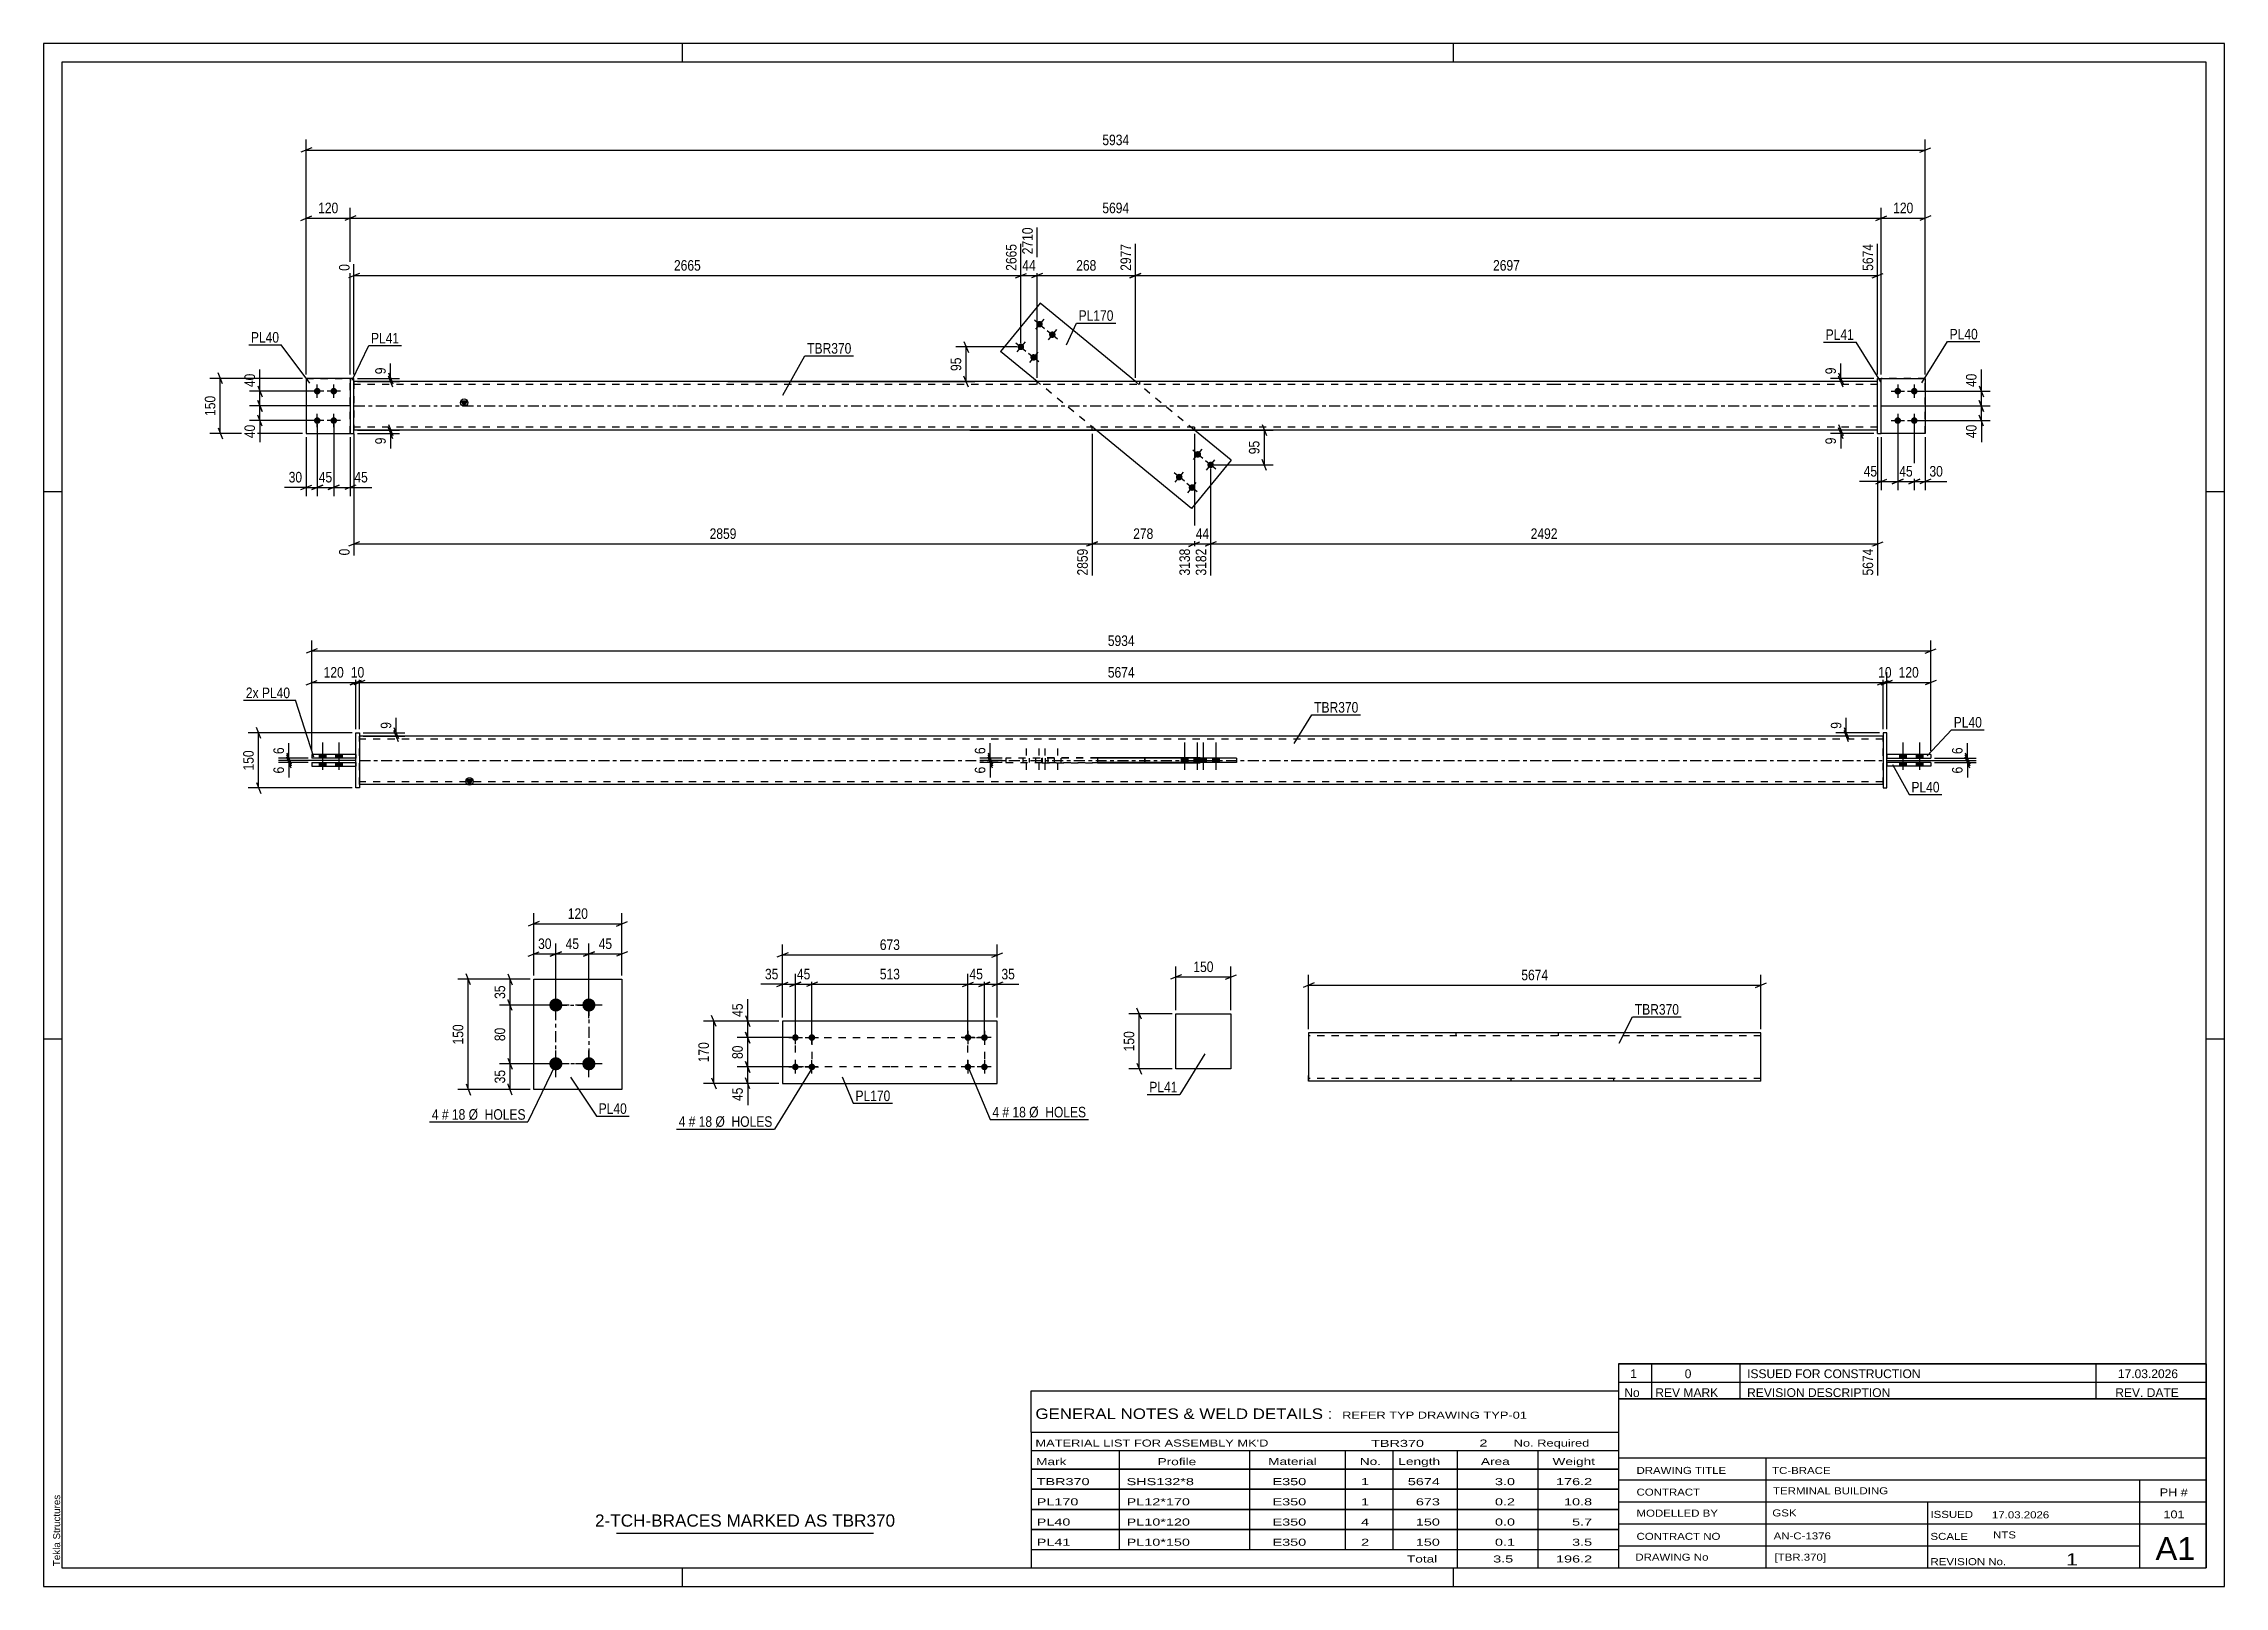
# Paper-space layout 'Layout1' of a CAD drawing. Header units: millimetres. Extents: x 0 to 594, y 0 to 420.
# The model-space entities are those that its viewports show. They can reach past a viewport. Long polylines and large blocks are cut down to what shows.
import ezdxf

# ---------------------------------------------------------------- set-up
doc = ezdxf.new("R2010")
doc.units = ezdxf.units.MM
doc.linetypes.add('DXK_LINE_DOT2', pattern=[3.9198, 1.9599, -1.9599])
doc.linetypes.add('DXK_LINE_DOT3', pattern=[5.9187, 2.979, -0.9799, 0.9799, -0.9799])
doc.layers.add('Viewport layer', color=7, linetype='Continuous', plot=False)
doc.styles.add('Arial', font='ARIAL.TTF', dxfattribs={"height": 0.2})
doc.styles.add('Arial Narrow', font='ARIALN.TTF', dxfattribs={"height": 0.2})

# ---------------------------------------------------------------- blocks, each defined once
blk = doc.blocks.new('Unknown-580570375-1163')
at = {"color": 5, "linetype": 'Continuous'}
for p, q in [((594, 420), (0, 420)), ((0, 420), (0, 0)), ((174, 415), (174, 420)), ((384, 415), (384, 420)), ((594, 0), (594, 420)), ((589, 415), (5, 415)), ((5, 415), (5, 5)), ((589, 5), (589, 415)), ((5, 298), (0, 298)), ((594, 298), (589, 298)), ((5, 149), (0, 149)), ((594, 149), (589, 149)), ((0, 0), (594, 0)), ((5, 5), (589, 5)), ((174, 0), (174, 5)), ((384, 0), (384, 5))]:
    blk.add_line(p, q, dxfattribs=at)
at = {"color": 174, "linetype": 'Continuous', "style": 'Arial'}
blk.add_text('Tekla Structures', height=1.9102, rotation=90, dxfattribs=at).set_placement((4.5, 5.5))
blk = doc.blocks.new('Part-580570375-2688 - 2681')
at = {"color": 2, "linetype": 'Continuous'}
for p, q in [((364.54, 150.7), (344.54, 150.7)), ((344.54, 150.7), (344.54, 139.1)), ((447.66, 150.7), (364.64, 150.7)), ((467.76, 150.7), (447.76, 150.7)), ((467.76, 137.5), (467.76, 150.7)), ((344.54, 137.5), (344.54, 139.1)), ((364.54, 137.5), (344.54, 137.5)), ((447.66, 137.5), (364.64, 137.5)), ((467.76, 137.5), (447.76, 137.5))]:
    blk.add_line(p, q, dxfattribs=at)
at = {"color": 7, "linetype": 'DXK_LINE_DOT2'}
for p, q in [((364.54, 149.9), (344.54, 149.9)), ((447.66, 149.9), (364.64, 149.9)), ((384.64, 150.7), (384.64, 149.9)), ((412.58, 150.7), (412.58, 149.9)), ((467.76, 149.9), (447.76, 149.9)), ((344.54, 139.1), (344.54, 137.63)), ((364.54, 138.3), (344.54, 138.3)), ((447.66, 138.3), (364.64, 138.3)), ((399.72, 137.5), (399.72, 138.3)), ((427.66, 137.5), (427.66, 138.3)), ((467.76, 138.3), (447.76, 138.3))]:
    blk.add_line(p, q, dxfattribs=at)
blk = doc.blocks.new('Part-580570375-1994 - 1977')
at = {"color": 2, "linetype": 'Continuous'}
for p, q in [((514.02, 224.26), (502.02, 224.26)), ((502.02, 224.26), (502.02, 223.26)), ((514.02, 223.26), (502.02, 223.26)), ((514.02, 224.26), (514.02, 223.26))]:
    blk.add_line(p, q, dxfattribs=at)
blk = doc.blocks.new('Part-580570375-1989 - 1977')
at = {"linetype": 'Continuous'}
blk.add_hatch(color=2, dxfattribs=at).paths.add_polyline_path([(116.02, 218.26), (115.22, 219.66), (116.82, 219.66)])
at = {"color": 2, "linetype": 'Continuous'}
for p, q in [((174.02, 231.46), (86.02, 231.46)), ((412.92, 231.46), (174.12, 231.46)), ((501.02, 231.46), (413.02, 231.46)), ((287.09, 225.56), (287.09, 224.16)), ((315.03, 225.56), (287.09, 225.56)), ((287.09, 224.16), (315.03, 224.16)), ((299.95, 225.56), (299.95, 225.46)), ((299.95, 224.16), (299.95, 224.26)), ((315.03, 225.56), (315.03, 225.46)), ((315.03, 224.16), (315.03, 224.26)), ((174.02, 218.26), (86.02, 218.26)), ((116.02, 218.26), (115.22, 219.66)), ((115.22, 219.66), (116.82, 219.66)), ((116.82, 219.66), (116.02, 218.26)), ((412.92, 218.26), (174.12, 218.26)), ((501.02, 218.26), (413.02, 218.26))]:
    blk.add_line(p, q, dxfattribs=at)
at = {"color": 7, "linetype": 'DXK_LINE_DOT2'}
for p, q in [((86.02, 218.26), (86.02, 231.46)), ((174.02, 230.66), (86.02, 230.66)), ((412.92, 230.66), (174.12, 230.66)), ((501.02, 230.66), (413.02, 230.66)), ((501.02, 218.26), (501.02, 231.46)), ((272.01, 225.56), (272.01, 224.16)), ((287.09, 225.56), (272.01, 225.56)), ((272.01, 224.16), (287.09, 224.16)), ((299.95, 225.56), (299.95, 224.26)), ((299.95, 224.26), (299.95, 225.46)), ((315.03, 224.26), (315.03, 225.56)), ((315.03, 224.26), (315.03, 225.46)), ((174.02, 219.06), (86.02, 219.06)), ((412.92, 219.06), (174.12, 219.06)), ((501.02, 219.06), (413.02, 219.06))]:
    blk.add_line(p, q, dxfattribs=at)
at = {"color": 7, "linetype": 'DXK_LINE_DOT3'}
for p, q in [((86.02, 224.86), (174.02, 224.86)), ((174.12, 224.86), (412.92, 224.86)), ((413.02, 224.86), (501.02, 224.86))]:
    blk.add_line(p, q, dxfattribs=at)
at = {"color": 2, "linetype": 'Continuous'}
blk.add_circle((116.02, 219.16), 1, dxfattribs=at)
blk = doc.blocks.new('Part-580570375-1999 - 1977')
at = {"color": 2, "linetype": 'Continuous'}
for p, q in [((502.02, 226.46), (502.02, 225.46)), ((514.02, 226.46), (502.02, 226.46)), ((514.02, 226.46), (514.02, 225.46)), ((502.02, 225.46), (514.02, 225.46))]:
    blk.add_line(p, q, dxfattribs=at)
blk = doc.blocks.new('Part-580570375-2000 - 1977')
at = {"color": 2, "linetype": 'Continuous'}
for p, q in [((501.02, 232.36), (501.02, 217.36)), ((502.02, 232.36), (501.02, 232.36)), ((502.02, 217.36), (502.02, 232.36)), ((501.02, 217.36), (502.02, 217.36))]:
    blk.add_line(p, q, dxfattribs=at)
blk = doc.blocks.new('Part-580570375-2005 - 1977')
at = {"color": 2, "linetype": 'Continuous'}
for p, q in [((73.02, 224.26), (73.02, 223.26)), ((73.02, 224.26), (85.02, 224.26)), ((73.02, 223.26), (85.02, 223.26)), ((85.02, 224.26), (85.02, 223.26))]:
    blk.add_line(p, q, dxfattribs=at)
blk = doc.blocks.new('Part-580570375-2010 - 1977')
at = {"color": 2, "linetype": 'Continuous'}
for p, q in [((73.02, 226.46), (73.02, 225.46)), ((85.02, 226.46), (73.02, 226.46)), ((85.02, 226.46), (85.02, 225.46)), ((85.02, 225.46), (73.02, 225.46))]:
    blk.add_line(p, q, dxfattribs=at)
blk = doc.blocks.new('Part-580570375-2013 - 1977')
at = {"color": 2, "linetype": 'Continuous'}
for p, q in [((85.02, 217.36), (85.02, 232.36)), ((85.02, 232.36), (86.02, 232.36)), ((86.02, 232.36), (86.02, 217.36)), ((86.02, 217.36), (85.02, 217.36))]:
    blk.add_line(p, q, dxfattribs=at)
blk = doc.blocks.new('Part-580570375-2016 - 1977')
at = {"color": 7, "linetype": 'DXK_LINE_DOT2'}
for p, q in [((287.09, 225.46), (262.12, 225.46)), ((262.12, 225.46), (262.12, 224.26)), ((262.12, 224.26), (314.13, 224.26)), ((272.92, 224.26), (272.92, 225.46))]:
    blk.add_line(p, q, dxfattribs=at)
at = {"color": 2, "linetype": 'Continuous'}
for p, q in [((324.92, 225.46), (287.09, 225.46)), ((324.92, 224.26), (287.09, 224.26)), ((314.13, 224.26), (314.13, 225.46)), ((324.92, 225.46), (324.92, 224.26))]:
    blk.add_line(p, q, dxfattribs=at)
blk = doc.blocks.new('Bolt-580570375-2017 - 1977')
at = {"linetype": 'Continuous'}
for points in [[(507.42, 226.46), (505.62, 226.46), (505.62, 225.46), (507.42, 225.46)], [(507.42, 226.46), (505.62, 226.46), (505.62, 225.46), (507.42, 225.46)], [(511.92, 226.46), (510.12, 226.46), (510.12, 225.46), (511.92, 225.46)], [(511.92, 226.46), (510.12, 226.46), (510.12, 225.46), (511.92, 225.46)], [(507.42, 224.26), (505.62, 224.26), (505.62, 223.26), (507.42, 223.26)], [(507.42, 224.26), (505.62, 224.26), (505.62, 223.26), (507.42, 223.26)], [(511.92, 224.26), (510.12, 224.26), (510.12, 223.26), (511.92, 223.26)], [(511.92, 224.26), (510.12, 224.26), (510.12, 223.26), (511.92, 223.26)]]:
    blk.add_hatch(color=1, dxfattribs=at).paths.add_polyline_path(points)
at = {"color": 1, "linetype": 'Continuous'}
for p, q in [((505.62, 225.46), (505.62, 226.46)), ((505.62, 225.46), (505.62, 226.46)), ((506.52, 222.26), (506.52, 229.76)), ((506.52, 222.26), (506.52, 229.76)), ((507.42, 225.46), (507.42, 226.46)), ((507.42, 225.46), (507.42, 226.46)), ((510.12, 225.46), (510.12, 226.46)), ((510.12, 225.46), (510.12, 226.46)), ((511.02, 222.26), (511.02, 229.76)), ((511.02, 222.26), (511.02, 229.76)), ((511.92, 225.46), (511.92, 226.46)), ((511.92, 225.46), (511.92, 226.46)), ((505.62, 223.26), (505.62, 224.26)), ((505.62, 223.26), (505.62, 224.26)), ((507.42, 223.26), (507.42, 224.26)), ((507.42, 223.26), (507.42, 224.26)), ((510.12, 223.26), (510.12, 224.26)), ((510.12, 223.26), (510.12, 224.26)), ((511.92, 223.26), (511.92, 224.26)), ((511.92, 223.26), (511.92, 224.26))]:
    blk.add_line(p, q, dxfattribs=at)
blk = doc.blocks.new('Bolt-580570375-2018 - 1977')
at = {"linetype": 'Continuous'}
for points in [[(75.12, 225.46), (76.92, 225.46), (76.92, 226.46), (75.12, 226.46)], [(75.12, 225.46), (76.92, 225.46), (76.92, 226.46), (75.12, 226.46)], [(79.62, 225.46), (81.42, 225.46), (81.42, 226.46), (79.62, 226.46)], [(79.62, 225.46), (81.42, 225.46), (81.42, 226.46), (79.62, 226.46)], [(75.12, 223.26), (76.92, 223.26), (76.92, 224.26), (75.12, 224.26)], [(75.12, 223.26), (76.92, 223.26), (76.92, 224.26), (75.12, 224.26)], [(79.62, 223.26), (81.42, 223.26), (81.42, 224.26), (79.62, 224.26)], [(79.62, 223.26), (81.42, 223.26), (81.42, 224.26), (79.62, 224.26)]]:
    blk.add_hatch(color=1, dxfattribs=at).paths.add_polyline_path(points)
at = {"color": 1, "linetype": 'Continuous'}
for p, q in [((75.12, 225.46), (75.12, 226.46)), ((75.12, 225.46), (75.12, 226.46)), ((76.02, 222.26), (76.02, 229.76)), ((76.02, 222.26), (76.02, 229.76)), ((76.92, 225.46), (76.92, 226.46)), ((76.92, 225.46), (76.92, 226.46)), ((79.62, 225.46), (79.62, 226.46)), ((79.62, 225.46), (79.62, 226.46)), ((80.52, 222.26), (80.52, 229.76)), ((80.52, 222.26), (80.52, 229.76)), ((81.42, 225.46), (81.42, 226.46)), ((81.42, 225.46), (81.42, 226.46)), ((75.12, 223.26), (75.12, 224.26)), ((75.12, 223.26), (75.12, 224.26)), ((76.92, 223.26), (76.92, 224.26)), ((76.92, 223.26), (76.92, 224.26)), ((79.62, 223.26), (79.62, 224.26)), ((79.62, 223.26), (79.62, 224.26)), ((81.42, 223.26), (81.42, 224.26)), ((81.42, 223.26), (81.42, 224.26))]:
    blk.add_line(p, q, dxfattribs=at)
blk = doc.blocks.new('Bolt-580570375-2019 - 1977')
at = {"color": 1, "linetype": 'DXK_LINE_DOT2'}
for p, q in [((267.68, 222.26), (267.68, 229.76)), ((271.16, 222.26), (271.16, 229.76)), ((272.76, 222.26), (272.76, 229.76)), ((276.24, 222.26), (276.24, 229.76)), ((266.78, 224.26), (266.78, 225.46)), ((268.58, 224.26), (268.58, 225.46)), ((270.26, 224.26), (270.26, 225.46)), ((271.86, 224.26), (271.86, 225.46)), ((272.06, 224.26), (272.06, 225.46)), ((273.66, 224.26), (273.66, 225.46)), ((275.34, 224.26), (275.34, 225.46)), ((277.14, 224.26), (277.14, 225.46))]:
    blk.add_line(p, q, dxfattribs=at)
blk = doc.blocks.new('Bolt-580570375-2020 - 1977')
at = {"linetype": 'Continuous'}
for points in [[(309.91, 224.26), (311.71, 224.26), (311.71, 225.46), (309.91, 225.46)], [(313.38, 224.26), (315.18, 224.26), (315.18, 225.46), (313.38, 225.46)], [(314.99, 224.26), (316.79, 224.26), (316.79, 225.46), (314.99, 225.46)], [(318.46, 224.26), (320.26, 224.26), (320.26, 225.46), (318.46, 225.46)]]:
    blk.add_hatch(color=1, dxfattribs=at).paths.add_polyline_path(points)
at = {"color": 1, "linetype": 'Continuous'}
for p, q in [((310.81, 222.26), (310.81, 229.76)), ((314.28, 222.26), (314.28, 229.76)), ((315.89, 222.26), (315.89, 229.76)), ((319.36, 222.26), (319.36, 229.76)), ((309.91, 224.26), (309.91, 225.46)), ((311.71, 224.26), (311.71, 225.46)), ((313.38, 224.26), (313.38, 225.46)), ((314.99, 224.26), (314.99, 225.46)), ((315.18, 224.26), (315.18, 225.46)), ((316.79, 224.26), (316.79, 225.46)), ((318.46, 224.26), (318.46, 225.46)), ((320.26, 224.26), (320.26, 225.46))]:
    blk.add_line(p, q, dxfattribs=at)
blk = doc.blocks.new('Part-580570375-3837 - 3836')
at = {"color": 2, "linetype": 'Continuous'}
for p, q in [((230.46, 153.91), (201.26, 153.91)), ((201.26, 153.91), (201.26, 136.91)), ((259.76, 153.91), (230.56, 153.91)), ((259.76, 136.91), (259.76, 153.91)), ((201.26, 136.91), (230.46, 136.91)), ((230.56, 136.91), (259.76, 136.91))]:
    blk.add_line(p, q, dxfattribs=at)
blk = doc.blocks.new('Bolt-580570375-3838 - 3836')
at = {"linetype": 'Continuous'}
for points in [[(251.76, 148.51, -1), (251.76, 150.31, -1)], [(256.26, 148.51, -1), (256.26, 150.31, -1)], [(251.76, 140.51, -1), (251.76, 142.31, -1)], [(256.26, 140.51, -1), (256.26, 142.31, -1)]]:
    blk.add_hatch(color=1, dxfattribs=at).paths.add_polyline_path(points)
at = {"color": 1, "linetype": 'Continuous'}
for p, q in [((253.56, 149.41), (249.96, 149.41)), ((251.76, 151.21), (251.76, 147.61)), ((258.06, 149.41), (254.46, 149.41)), ((256.26, 151.21), (256.26, 147.61)), ((251.76, 143.21), (251.76, 139.61)), ((256.26, 143.21), (256.26, 139.61)), ((253.56, 141.41), (249.96, 141.41)), ((258.06, 141.41), (254.46, 141.41))]:
    blk.add_line(p, q, dxfattribs=at)
blk = doc.blocks.new('Bolt-580570375-3839 - 3836')
at = {"linetype": 'Continuous'}
for points in [[(204.76, 150.31, -1), (204.76, 148.51, -1)], [(209.26, 150.31, -1), (209.26, 148.51, -1)], [(204.76, 142.31, -1), (204.76, 140.51, -1)], [(209.26, 142.31, -1), (209.26, 140.51, -1)]]:
    blk.add_hatch(color=1, dxfattribs=at).paths.add_polyline_path(points)
at = {"color": 1, "linetype": 'Continuous'}
for p, q in [((202.96, 149.41), (206.56, 149.41)), ((204.76, 147.61), (204.76, 151.21)), ((207.46, 149.41), (211.06, 149.41)), ((209.26, 147.61), (209.26, 151.21)), ((204.76, 139.61), (204.76, 143.21)), ((209.26, 139.61), (209.26, 143.21)), ((202.96, 141.41), (206.56, 141.41)), ((207.46, 141.41), (211.06, 141.41))]:
    blk.add_line(p, q, dxfattribs=at)
blk = doc.blocks.new('Part-580570375-1474 - 1403')
at = {"color": 2, "linetype": 'Continuous'}
for p, q in [((499.53, 313.88), (499.53, 328.88)), ((499.53, 328.88), (500.53, 328.88)), ((500.53, 313.88), (500.53, 328.88)), ((499.53, 313.88), (500.53, 313.88))]:
    blk.add_line(p, q, dxfattribs=at)
blk = doc.blocks.new('Part-580570375-1443 - 1403')
at = {"linetype": 'Continuous'}
blk.add_hatch(color=2, dxfattribs=at).paths.add_polyline_path([(114.53, 321.38), (113.73, 322.78), (115.33, 322.78)])
at = {"color": 2, "linetype": 'Continuous'}
for p, q in [((172.53, 327.98), (84.53, 327.98)), ((411.43, 327.98), (172.63, 327.98)), ((499.53, 327.98), (411.53, 327.98)), ((114.53, 321.38), (113.73, 322.78)), ((113.73, 322.78), (115.33, 322.78)), ((115.33, 322.78), (114.53, 321.38)), ((172.53, 314.78), (84.53, 314.78)), ((411.43, 314.78), (172.63, 314.78)), ((499.53, 314.78), (411.53, 314.78))]:
    blk.add_line(p, q, dxfattribs=at)
at = {"color": 7, "linetype": 'DXK_LINE_DOT2'}
for p, q in [((84.53, 327.98), (84.53, 314.78)), ((172.53, 327.18), (84.53, 327.18)), ((411.43, 327.18), (172.63, 327.18)), ((270.52, 327.98), (270.52, 327.18)), ((298.46, 327.98), (298.46, 327.18)), ((499.53, 327.18), (411.53, 327.18)), ((499.53, 314.78), (499.53, 327.98)), ((172.53, 315.58), (84.53, 315.58)), ((411.43, 315.58), (172.63, 315.58)), ((285.6, 314.78), (285.6, 315.58)), ((313.54, 314.78), (313.54, 315.58)), ((499.53, 315.58), (411.53, 315.58))]:
    blk.add_line(p, q, dxfattribs=at)
at = {"color": 7, "linetype": 'DXK_LINE_DOT3'}
for p, q in [((84.53, 321.38), (172.53, 321.38)), ((172.63, 321.38), (411.43, 321.38)), ((411.53, 321.38), (499.53, 321.38))]:
    blk.add_line(p, q, dxfattribs=at)
at = {"color": 2, "linetype": 'Continuous'}
blk.add_circle((114.53, 322.28), 1, dxfattribs=at)
blk = doc.blocks.new('Part-580570375-1475 - 1403')
at = {"color": 7, "linetype": 'DXK_LINE_DOT2'}
for p, q in [((71.53, 328.88), (71.53, 313.88)), ((71.53, 328.88), (83.53, 328.88)), ((83.53, 328.88), (83.53, 313.88)), ((71.53, 313.88), (83.53, 313.88))]:
    blk.add_line(p, q, dxfattribs=at)
blk = doc.blocks.new('Bolt-580570375-1411 - 1403')
at = {"linetype": 'Continuous'}
for points in [[(313.82, 307.48, -1), (314.97, 308.87, -1)], [(317.3, 304.62, -1), (318.44, 306.01, -1)], [(308.74, 301.3, -1), (309.89, 302.69, -1)], [(312.22, 298.44, -1), (313.36, 299.83, -1)]]:
    blk.add_hatch(color=1, dxfattribs=at).paths.add_polyline_path(points)
at = {"color": 1, "linetype": 'Continuous'}
for p, q in [((315.79, 307.03), (313.01, 309.31)), ((313.25, 306.78), (315.54, 309.56)), ((310.71, 300.85), (307.92, 303.13)), ((308.17, 300.6), (310.46, 303.38)), ((319.26, 304.17), (316.48, 306.46)), ((316.73, 303.92), (319.01, 306.7)), ((314.18, 297.99), (311.4, 300.28)), ((311.65, 297.74), (313.93, 300.52))]:
    blk.add_line(p, q, dxfattribs=at)
blk = doc.blocks.new('Part-580570375-1444 - 1403')
at = {"color": 7, "linetype": 'DXK_LINE_DOT2'}
for p, q in [((512.53, 328.88), (500.53, 328.88)), ((500.53, 313.88), (500.53, 328.88)), ((512.53, 313.88), (512.53, 328.88)), ((512.53, 313.88), (500.53, 313.88))]:
    blk.add_line(p, q, dxfattribs=at)
blk = doc.blocks.new('Bolt-580570375-1412 - 1403')
at = {"linetype": 'Continuous'}
for points in [[(271.84, 344.32, -1), (270.7, 342.93, -1)], [(275.32, 341.46, -1), (274.18, 340.07, -1)], [(266.76, 338.14, -1), (265.62, 336.75, -1)], [(270.24, 335.28, -1), (269.1, 333.89, -1)]]:
    blk.add_hatch(color=1, dxfattribs=at).paths.add_polyline_path(points)
at = {"color": 1, "linetype": 'Continuous'}
for p, q in [((269.88, 344.77), (272.66, 342.48)), ((272.42, 345.02), (270.13, 342.24)), ((264.8, 338.59), (267.58, 336.3)), ((267.33, 338.84), (265.05, 336.06)), ((273.36, 341.91), (276.14, 339.62)), ((275.89, 342.16), (273.6, 339.38)), ((268.28, 335.73), (271.06, 333.45)), ((270.81, 335.98), (268.52, 333.2))]:
    blk.add_line(p, q, dxfattribs=at)
blk = doc.blocks.new('Part-580570375-1459 - 1403')
at = {"color": 2, "linetype": 'Continuous'}
for p, q in [((500.53, 328.88), (512.53, 328.88)), ((512.53, 328.88), (512.53, 313.88)), ((512.53, 313.88), (500.53, 313.88))]:
    blk.add_line(p, q, dxfattribs=at)
at = {"color": 7, "linetype": 'DXK_LINE_DOT2'}
blk.add_line((500.53, 313.88), (500.53, 328.88), dxfattribs=at)
blk = doc.blocks.new('Part-580570375-1490 - 1403')
at = {"color": 2, "linetype": 'Continuous'}
for p, q in [((71.53, 328.88), (71.53, 313.88)), ((83.53, 328.88), (71.53, 328.88)), ((71.53, 313.88), (83.53, 313.88))]:
    blk.add_line(p, q, dxfattribs=at)
at = {"color": 7, "linetype": 'DXK_LINE_DOT2'}
blk.add_line((83.53, 313.88), (83.53, 328.88), dxfattribs=at)
blk = doc.blocks.new('Part-580570375-1505 - 1403')
at = {"color": 2, "linetype": 'Continuous'}
for p, q in [((84.53, 328.88), (83.53, 328.88)), ((83.53, 328.88), (83.53, 313.88)), ((84.53, 313.88), (84.53, 328.88)), ((83.53, 313.88), (84.53, 313.88))]:
    blk.add_line(p, q, dxfattribs=at)
blk = doc.blocks.new('Part-580570375-1520 - 1403')
at = {"color": 2, "linetype": 'Continuous'}
for p, q in [((271.43, 349.32), (260.63, 336.19)), ((297.39, 327.98), (271.43, 349.32)), ((270.62, 327.98), (260.63, 336.19)), ((312.64, 293.43), (286.67, 314.78)), ((323.43, 306.57), (313.44, 314.78)), ((323.43, 306.57), (312.64, 293.43))]:
    blk.add_line(p, q, dxfattribs=at)
at = {"color": 7, "linetype": 'DXK_LINE_DOT2'}
for p, q in [((286.67, 314.78), (270.62, 327.98)), ((313.44, 314.78), (297.39, 327.98))]:
    blk.add_line(p, q, dxfattribs=at)
blk = doc.blocks.new('Bolt-580570375-1521 - 1403')
at = {"linetype": 'Continuous'}
for points in [[(505.03, 326.28, -1), (505.03, 324.48, -1)], [(509.53, 326.28, -1), (509.53, 324.48, -1)], [(505.03, 318.28, -1), (505.03, 316.48, -1)], [(509.53, 318.28, -1), (509.53, 316.48, -1)]]:
    blk.add_hatch(color=1, dxfattribs=at).paths.add_polyline_path(points)
at = {"color": 1, "linetype": 'Continuous'}
for p, q in [((505.03, 327.18), (505.03, 323.58)), ((509.53, 327.18), (509.53, 323.58)), ((503.23, 325.38), (506.83, 325.38)), ((507.73, 325.38), (511.33, 325.38)), ((503.23, 317.38), (506.83, 317.38)), ((505.03, 319.18), (505.03, 315.58)), ((507.73, 317.38), (511.33, 317.38)), ((509.53, 319.18), (509.53, 315.58))]:
    blk.add_line(p, q, dxfattribs=at)
blk = doc.blocks.new('Bolt-580570375-1522 - 1403')
at = {"linetype": 'Continuous'}
for points in [[(74.53, 324.48, -1), (74.53, 326.28, -1)], [(79.03, 324.48, -1), (79.03, 326.28, -1)], [(74.53, 316.48, -1), (74.53, 318.28, -1)], [(79.03, 316.48, -1), (79.03, 318.28, -1)]]:
    blk.add_hatch(color=1, dxfattribs=at).paths.add_polyline_path(points)
at = {"color": 1, "linetype": 'Continuous'}
for p, q in [((74.53, 323.58), (74.53, 327.18)), ((79.03, 323.58), (79.03, 327.18)), ((76.33, 325.38), (72.73, 325.38)), ((80.83, 325.38), (77.23, 325.38)), ((76.33, 317.38), (72.73, 317.38)), ((74.53, 315.58), (74.53, 319.18)), ((80.83, 317.38), (77.23, 317.38)), ((79.03, 315.58), (79.03, 319.18))]:
    blk.add_line(p, q, dxfattribs=at)
blk = doc.blocks.new('Bolt-580570375-2273 - 2211')
at = {"linetype": 'Continuous'}
for points in [[(139.52, 156.47, -1), (139.52, 160.07, -1)], [(148.52, 156.47, -1), (148.52, 160.07, -1)], [(139.52, 140.47, -1), (139.52, 144.07, -1)], [(148.52, 140.47, -1), (148.52, 144.07, -1)]]:
    blk.add_hatch(color=1, dxfattribs=at).paths.add_polyline_path(points)
at = {"color": 1, "linetype": 'Continuous'}
for p, q in [((139.52, 154.67), (139.52, 161.87)), ((148.52, 154.67), (148.52, 161.87)), ((143.12, 158.27), (135.92, 158.27)), ((152.12, 158.27), (144.92, 158.27)), ((139.52, 138.67), (139.52, 145.87)), ((148.52, 138.67), (148.52, 145.87)), ((143.12, 142.27), (135.92, 142.27)), ((152.12, 142.27), (144.92, 142.27))]:
    blk.add_line(p, q, dxfattribs=at)
blk = doc.blocks.new('Part-580570375-2278 - 2211')
at = {"color": 2, "linetype": 'Continuous'}
for p, q in [((133.52, 135.27), (133.52, 165.27)), ((133.52, 165.27), (157.52, 165.27)), ((157.52, 165.27), (157.52, 135.27)), ((157.52, 135.27), (133.52, 135.27))]:
    blk.add_line(p, q, dxfattribs=at)
blk = doc.blocks.new('Part-580570375-2441 - 2435')
at = {"color": 2, "linetype": 'Continuous'}
for p, q in [((308.41, 140.9), (308.41, 155.9)), ((308.41, 155.9), (323.41, 155.9)), ((323.41, 155.9), (323.41, 140.9)), ((323.41, 140.9), (308.41, 140.9))]:
    blk.add_line(p, q, dxfattribs=at)
blk = doc.blocks.new('Rectangle-580570375-4526 - 3836')
at = {"color": 1, "linetype": 'DXK_LINE_DOT2'}
for p, q in [((204.76, 149.41), (230.46, 149.41)), ((204.76, 141.41), (204.76, 149.41)), ((230.56, 149.41), (256.26, 149.41)), ((256.26, 149.41), (256.26, 141.41)), ((230.46, 141.41), (204.76, 141.41)), ((256.26, 141.41), (230.56, 141.41))]:
    blk.add_line(p, q, dxfattribs=at)
blk = doc.blocks.new('Rectangle-580570375-2419 - 2211')
at = {"color": 1, "linetype": 'DXK_LINE_DOT3'}
blk.add_lwpolyline([(139.52, 158.27), (148.52, 158.27), (148.52, 142.27), (139.52, 142.27), (139.52, 158.27)], close=True, dxfattribs=at)
blk = doc.blocks.new('Rectangle-580570375-4536 - 3836')
at = {"color": 1, "linetype": 'DXK_LINE_DOT2'}
for p, q in [((204.76, 149.41), (209.26, 149.41)), ((204.76, 141.41), (204.76, 149.41)), ((209.26, 149.41), (209.26, 141.41)), ((209.26, 141.41), (204.76, 141.41))]:
    blk.add_line(p, q, dxfattribs=at)
blk = doc.blocks.new('Rectangle-580570375-4546 - 3836')
at = {"color": 1, "linetype": 'DXK_LINE_DOT2'}
for p, q in [((251.76, 149.41), (256.26, 149.41)), ((251.76, 141.41), (251.76, 149.41)), ((256.26, 149.41), (256.26, 141.41)), ((256.26, 141.41), (251.76, 141.41))]:
    blk.add_line(p, q, dxfattribs=at)
blk = doc.blocks.new('StraightDimension-580570375-2694 - 2681')
at = {"color": 7, "linetype": 'Continuous'}
for p, q in [((344.54, 151.7), (344.54, 166.52)), ((467.76, 151.7), (467.76, 166.52)), ((346.04, 164.27), (343.04, 163.07)), ((344.54, 163.67), (467.76, 163.67)), ((466.26, 163.07), (469.26, 164.27))]:
    blk.add_line(p, q, dxfattribs=at)
at = {"color": 0}
blk.add_wipeout([(410.41, 164.42), (410.41, 168.62), (401.9, 168.62), (401.9, 164.42)], dxfattribs=at)
at = {"color": 3, "style": 'Arial Narrow'}
blk.add_text('5674', height=2.863, dxfattribs=at).set_placement((402.5, 165.02))
blk = doc.blocks.new('StraightDimension-580570375-2051 - 1977')
at = {"color": 7, "linetype": 'Continuous'}
for p, q in [((523.42, 226.36), (524.62, 223.36)), ((524.62, 222.76), (523.42, 225.76)), ((502.02, 224.86), (526.42, 224.86)), ((515.02, 224.26), (526.42, 224.26)), ((524.02, 224.26), (524.02, 224.86))]:
    blk.add_line(p, q, dxfattribs=at)
at = {"color": 0}
blk.add_wipeout([(523.27, 223.73), (519.07, 223.73), (519.07, 220.7), (523.27, 220.7)], dxfattribs=at)
at = {"color": 7, "linetype": 'Continuous'}
blk.add_line((524.02, 224.26), (524.02, 220.18), dxfattribs=at)
blk.add_line((524.02, 224.26), (524.02, 220.18), dxfattribs=at)
at = {"color": 3, "style": 'Arial Narrow'}
blk.add_text('6', height=2.86, rotation=90.00021, dxfattribs=at).set_placement((522.67, 221.3))
blk = doc.blocks.new('StraightDimension-580570375-2042 - 1977')
at = {"color": 7, "linetype": 'Continuous'}
for p, q in [((257.26, 226.36), (258.46, 223.36)), ((258.46, 222.76), (257.26, 225.76)), ((261.12, 224.86), (255.01, 224.86)), ((261.12, 224.26), (255.01, 224.26)), ((257.86, 224.26), (257.86, 224.86))]:
    blk.add_line(p, q, dxfattribs=at)
at = {"color": 0}
blk.add_wipeout([(257.11, 223.73), (252.91, 223.73), (252.91, 220.7), (257.11, 220.7)], dxfattribs=at)
at = {"color": 7, "linetype": 'Continuous'}
blk.add_line((257.86, 224.26), (257.86, 220.18), dxfattribs=at)
blk.add_line((257.86, 224.26), (257.86, 220.18), dxfattribs=at)
at = {"color": 3, "style": 'Arial Narrow'}
blk.add_text('6', height=2.86, rotation=90.00021, dxfattribs=at).set_placement((256.51, 221.3))
blk = doc.blocks.new('StraightDimension-580570375-2133 - 1977')
at = {"color": 7, "linetype": 'Continuous'}
for p, q in [((87.52, 246.66), (84.52, 245.46)), ((86.02, 233.36), (86.02, 248.91)), ((86.02, 246.06), (501.02, 246.06)), ((499.52, 245.46), (502.52, 246.66)), ((501.02, 233.36), (501.02, 248.91))]:
    blk.add_line(p, q, dxfattribs=at)
at = {"color": 0}
blk.add_wipeout([(297.78, 246.81), (297.78, 251.01), (289.27, 251.01), (289.27, 246.81)], dxfattribs=at)
at = {"color": 3, "style": 'Arial Narrow'}
blk.add_text('5674', height=2.863, dxfattribs=at).set_placement((289.87, 247.41))
blk = doc.blocks.new('StraightDimension-580570375-2161 - 1977')
at = {"color": 7, "linetype": 'Continuous'}
for p, q in [((87.02, 232.36), (98.42, 232.36)), ((95.42, 233.86), (96.62, 230.86)), ((96.62, 229.96), (95.42, 232.96)), ((96.02, 231.46), (96.02, 232.36)), ((87.02, 231.46), (98.42, 231.46))]:
    blk.add_line(p, q, dxfattribs=at)
at = {"color": 0}
blk.add_wipeout([(95.27, 235.91), (91.07, 235.91), (91.07, 232.88), (95.27, 232.88)], dxfattribs=at)
at = {"color": 7, "linetype": 'Continuous'}
blk.add_line((96.02, 232.36), (96.02, 236.44), dxfattribs=at)
blk.add_line((96.02, 232.36), (96.02, 236.44), dxfattribs=at)
at = {"color": 3, "style": 'Arial Narrow'}
blk.add_text('9', height=2.86, rotation=90.00021, dxfattribs=at).set_placement((94.67, 233.48))
blk = doc.blocks.new('StraightDimension-580570375-2064 - 1977')
at = {"color": 7, "linetype": 'Continuous'}
for p, q in [((523.42, 226.96), (524.62, 223.96)), ((524.62, 223.36), (523.42, 226.36)), ((502.02, 224.86), (526.42, 224.86)), ((515.02, 225.46), (526.42, 225.46)), ((524.02, 224.86), (524.02, 225.46))]:
    blk.add_line(p, q, dxfattribs=at)
at = {"color": 0}
blk.add_wipeout([(523.27, 229.01), (519.07, 229.01), (519.07, 225.98), (523.27, 225.98)], dxfattribs=at)
at = {"color": 7, "linetype": 'Continuous'}
blk.add_line((524.02, 225.46), (524.02, 229.54), dxfattribs=at)
blk.add_line((524.02, 225.46), (524.02, 229.54), dxfattribs=at)
at = {"color": 3, "style": 'Arial Narrow'}
blk.add_text('6', height=2.86, rotation=90.00021, dxfattribs=at).set_placement((522.67, 226.58))
blk = doc.blocks.new('StraightDimension-580570375-2031 - 1977')
at = {"color": 7, "linetype": 'Continuous'}
for p, q in [((84.02, 232.36), (55.72, 232.36)), ((59.17, 230.86), (57.97, 233.86)), ((58.57, 217.36), (58.57, 232.36)), ((84.02, 217.36), (55.72, 217.36)), ((57.97, 218.86), (59.17, 215.86))]:
    blk.add_line(p, q, dxfattribs=at)
at = {"color": 0}
blk.add_wipeout([(57.82, 228.2), (53.62, 228.2), (53.62, 221.52), (57.82, 221.52)], dxfattribs=at)
at = {"color": 3, "style": 'Arial Narrow'}
blk.add_text('150', height=2.863, rotation=90.00021, dxfattribs=at).set_placement((57.22, 222.12))
blk = doc.blocks.new('StraightDimension-580570375-2046 - 1977')
at = {"color": 7, "linetype": 'Continuous'}
for p, q in [((257.26, 226.96), (258.46, 223.96)), ((258.46, 223.36), (257.26, 226.36)), ((261.12, 225.46), (255.01, 225.46)), ((261.12, 224.86), (255.01, 224.86)), ((257.86, 224.86), (257.86, 225.46))]:
    blk.add_line(p, q, dxfattribs=at)
at = {"color": 0}
blk.add_wipeout([(257.11, 229.01), (252.91, 229.01), (252.91, 225.98), (257.11, 225.98)], dxfattribs=at)
at = {"color": 7, "linetype": 'Continuous'}
blk.add_line((257.86, 225.46), (257.86, 229.54), dxfattribs=at)
blk.add_line((257.86, 225.46), (257.86, 229.54), dxfattribs=at)
at = {"color": 3, "style": 'Arial Narrow'}
blk.add_text('6', height=2.86, rotation=90.00021, dxfattribs=at).set_placement((256.51, 226.58))
blk = doc.blocks.new('StraightDimension-580570375-2078 - 1977')
at = {"color": 7, "linetype": 'Continuous'}
for p, q in [((66.21, 226.96), (67.41, 223.96)), ((67.41, 223.36), (66.21, 226.36)), ((72.02, 225.46), (63.96, 225.46)), ((85.02, 224.86), (63.96, 224.86)), ((66.81, 224.86), (66.81, 225.46))]:
    blk.add_line(p, q, dxfattribs=at)
at = {"color": 0}
blk.add_wipeout([(66.06, 229.01), (61.86, 229.01), (61.86, 225.98), (66.06, 225.98)], dxfattribs=at)
at = {"color": 7, "linetype": 'Continuous'}
blk.add_line((66.81, 225.46), (66.81, 229.54), dxfattribs=at)
blk.add_line((66.81, 225.46), (66.81, 229.54), dxfattribs=at)
at = {"color": 3, "style": 'Arial Narrow'}
blk.add_text('6', height=2.86, rotation=90.00021, dxfattribs=at).set_placement((65.46, 226.58))
blk = doc.blocks.new('StraightDimension-580570375-2091 - 1977')
at = {"color": 7, "linetype": 'Continuous'}
for p, q in [((66.21, 226.36), (67.41, 223.36)), ((67.41, 222.76), (66.21, 225.76)), ((85.02, 224.86), (63.96, 224.86)), ((72.02, 224.26), (63.96, 224.26)), ((66.81, 224.26), (66.81, 224.86))]:
    blk.add_line(p, q, dxfattribs=at)
at = {"color": 0}
blk.add_wipeout([(66.06, 223.73), (61.86, 223.73), (61.86, 220.7), (66.06, 220.7)], dxfattribs=at)
at = {"color": 7, "linetype": 'Continuous'}
blk.add_line((66.81, 224.26), (66.81, 220.18), dxfattribs=at)
blk.add_line((66.81, 224.26), (66.81, 220.18), dxfattribs=at)
at = {"color": 3, "style": 'Arial Narrow'}
blk.add_text('6', height=2.86, rotation=90.00021, dxfattribs=at).set_placement((65.46, 221.3))
blk = doc.blocks.new('StraightDimension-580570375-2105 - 1977')
at = {"color": 7, "linetype": 'Continuous'}
for p, q in [((500.02, 232.36), (488.17, 232.36)), ((490.42, 233.86), (491.62, 230.86)), ((491.62, 229.96), (490.42, 232.96)), ((491.02, 231.46), (491.02, 232.36)), ((500.02, 231.46), (488.17, 231.46))]:
    blk.add_line(p, q, dxfattribs=at)
at = {"color": 0}
blk.add_wipeout([(490.27, 235.91), (486.07, 235.91), (486.07, 232.88), (490.27, 232.88)], dxfattribs=at)
at = {"color": 7, "linetype": 'Continuous'}
blk.add_line((491.02, 232.36), (491.02, 236.44), dxfattribs=at)
blk.add_line((491.02, 232.36), (491.02, 236.44), dxfattribs=at)
at = {"color": 3, "style": 'Arial Narrow'}
blk.add_text('9', height=2.86, rotation=90.00021, dxfattribs=at).set_placement((489.67, 233.48))
blk = doc.blocks.new('StraightDimension-580570375-2114 - 1977')
at = {"color": 7, "linetype": 'Continuous'}
for p, q in [((71.52, 245.46), (74.52, 246.66)), ((73.02, 227.46), (73.02, 248.91)), ((73.02, 246.06), (85.02, 246.06)), ((86.52, 246.66), (83.52, 245.46)), ((85.02, 233.36), (85.02, 248.91))]:
    blk.add_line(p, q, dxfattribs=at)
at = {"color": 0}
blk.add_wipeout([(82.36, 246.81), (82.36, 251.01), (75.68, 251.01), (75.68, 246.81)], dxfattribs=at)
at = {"color": 3, "style": 'Arial Narrow'}
blk.add_text('120', height=2.863, dxfattribs=at).set_placement((76.28, 247.41))
blk = doc.blocks.new('StraightDimension-580570375-2124 - 1977')
at = {"color": 7, "linetype": 'Continuous'}
for p, q in [((83.52, 245.46), (86.52, 246.66)), ((87.52, 246.66), (84.52, 245.46)), ((85.02, 233.36), (85.02, 248.91)), ((85.02, 246.06), (86.02, 246.06)), ((86.02, 233.36), (86.02, 248.91))]:
    blk.add_line(p, q, dxfattribs=at)
at = {"color": 0}
blk.add_wipeout([(87.95, 246.81), (87.95, 251.01), (83.09, 251.01), (83.09, 246.81)], dxfattribs=at)
at = {"color": 3, "style": 'Arial Narrow'}
blk.add_text('10', height=2.863, dxfattribs=at).set_placement((83.69, 247.41))
blk = doc.blocks.new('StraightDimension-580570375-2141 - 1977')
at = {"color": 7, "linetype": 'Continuous'}
for p, q in [((499.52, 245.46), (502.52, 246.66)), ((503.52, 246.66), (500.52, 245.46)), ((501.02, 233.36), (501.02, 248.91)), ((501.02, 246.06), (502.02, 246.06)), ((502.02, 233.36), (502.02, 248.91))]:
    blk.add_line(p, q, dxfattribs=at)
at = {"color": 0}
blk.add_wipeout([(503.95, 246.81), (503.95, 251.01), (499.1, 251.01), (499.1, 246.81)], dxfattribs=at)
at = {"color": 3, "style": 'Arial Narrow'}
blk.add_text('10', height=2.863, dxfattribs=at).set_placement((499.7, 247.41))
blk = doc.blocks.new('StraightDimension-580570375-2150 - 1977')
at = {"color": 7, "linetype": 'Continuous'}
for p, q in [((500.52, 245.46), (503.52, 246.66)), ((502.02, 233.36), (502.02, 248.91)), ((502.02, 246.06), (514.02, 246.06)), ((515.52, 246.66), (512.52, 245.46)), ((514.02, 227.46), (514.02, 248.91))]:
    blk.add_line(p, q, dxfattribs=at)
at = {"color": 0}
blk.add_wipeout([(511.37, 246.81), (511.37, 251.01), (504.68, 251.01), (504.68, 246.81)], dxfattribs=at)
at = {"color": 3, "style": 'Arial Narrow'}
blk.add_text('120', height=2.863, dxfattribs=at).set_placement((505.28, 247.41))
blk = doc.blocks.new('StraightDimension-580570375-2170 - 1977')
at = {"color": 7, "linetype": 'Continuous'}
for p, q in [((73.02, 227.46), (73.02, 257.52)), ((514.02, 227.46), (514.02, 257.52)), ((74.52, 255.27), (71.52, 254.07)), ((73.02, 254.67), (514.02, 254.67)), ((512.52, 254.07), (515.52, 255.27))]:
    blk.add_line(p, q, dxfattribs=at)
at = {"color": 0}
blk.add_wipeout([(297.78, 255.42), (297.78, 259.62), (289.27, 259.62), (289.27, 255.42)], dxfattribs=at)
at = {"color": 3, "style": 'Arial Narrow'}
blk.add_text('5934', height=2.863, dxfattribs=at).set_placement((289.87, 256.02))
blk = doc.blocks.new('StraightDimension-580570375-3903 - 3836')
at = {"color": 7, "linetype": 'Continuous'}
for p, q in [((256.26, 150.41), (256.26, 166.76)), ((259.76, 154.91), (259.76, 166.76)), ((254.76, 163.31), (257.76, 164.51)), ((256.26, 163.91), (259.76, 163.91)), ((261.26, 164.51), (258.26, 163.31))]:
    blk.add_line(p, q, dxfattribs=at)
at = {"color": 0}
blk.add_wipeout([(265.15, 164.66), (265.15, 168.86), (260.29, 168.86), (260.29, 164.66)], dxfattribs=at)
at = {"color": 7, "linetype": 'Continuous'}
blk.add_line((259.76, 163.91), (265.67, 163.91), dxfattribs=at)
blk.add_line((259.76, 163.91), (265.67, 163.91), dxfattribs=at)
at = {"color": 3, "style": 'Arial Narrow'}
blk.add_text('35', height=2.863, dxfattribs=at).set_placement((260.89, 165.26))
blk = doc.blocks.new('StraightDimension-580570375-3904 - 3836')
at = {"color": 7, "linetype": 'Continuous'}
for p, q in [((251.76, 150.41), (251.76, 166.76)), ((256.26, 150.41), (256.26, 166.76)), ((250.26, 163.31), (253.26, 164.51)), ((251.76, 163.91), (256.26, 163.91)), ((257.76, 164.51), (254.76, 163.31))]:
    blk.add_line(p, q, dxfattribs=at)
at = {"color": 0}
blk.add_wipeout([(256.44, 164.66), (256.44, 168.86), (251.59, 168.86), (251.59, 164.66)], dxfattribs=at)
at = {"color": 3, "style": 'Arial Narrow'}
blk.add_text('45', height=2.863, dxfattribs=at).set_placement((252.19, 165.26))
blk = doc.blocks.new('StraightDimension-580570375-3905 - 3836')
at = {"color": 7, "linetype": 'Continuous'}
for p, q in [((209.26, 150.41), (209.26, 166.76)), ((251.76, 150.41), (251.76, 166.76)), ((210.76, 164.51), (207.76, 163.31)), ((209.26, 163.91), (251.76, 163.91)), ((250.26, 163.31), (253.26, 164.51))]:
    blk.add_line(p, q, dxfattribs=at)
at = {"color": 0}
blk.add_wipeout([(233.86, 164.66), (233.86, 168.86), (227.17, 168.86), (227.17, 164.66)], dxfattribs=at)
at = {"color": 3, "style": 'Arial Narrow'}
blk.add_text('513', height=2.863, dxfattribs=at).set_placement((227.77, 165.26))
blk = doc.blocks.new('StraightDimension-580570375-3906 - 3836')
at = {"color": 7, "linetype": 'Continuous'}
for p, q in [((204.76, 150.41), (204.76, 166.76)), ((209.26, 150.41), (209.26, 166.76)), ((203.26, 163.31), (206.26, 164.51)), ((204.76, 163.91), (209.26, 163.91)), ((210.76, 164.51), (207.76, 163.31))]:
    blk.add_line(p, q, dxfattribs=at)
at = {"color": 0}
blk.add_wipeout([(209.44, 164.66), (209.44, 168.86), (204.59, 168.86), (204.59, 164.66)], dxfattribs=at)
at = {"color": 3, "style": 'Arial Narrow'}
blk.add_text('45', height=2.863, dxfattribs=at).set_placement((205.19, 165.26))
blk = doc.blocks.new('StraightDimension-580570375-3907 - 3836')
at = {"color": 7, "linetype": 'Continuous'}
for p, q in [((201.26, 154.91), (201.26, 166.76)), ((204.76, 150.41), (204.76, 166.76)), ((199.76, 163.31), (202.76, 164.51)), ((201.26, 163.91), (204.76, 163.91)), ((206.26, 164.51), (203.26, 163.31))]:
    blk.add_line(p, q, dxfattribs=at)
at = {"color": 0}
blk.add_wipeout([(200.74, 164.66), (200.74, 168.86), (195.88, 168.86), (195.88, 164.66)], dxfattribs=at)
at = {"color": 7, "linetype": 'Continuous'}
blk.add_line((201.26, 163.91), (195.36, 163.91), dxfattribs=at)
blk.add_line((201.26, 163.91), (195.36, 163.91), dxfattribs=at)
at = {"color": 3, "style": 'Arial Narrow'}
blk.add_text('35', height=2.863, dxfattribs=at).set_placement((196.48, 165.26))
blk = doc.blocks.new('StraightDimension-580570375-3997 - 3836')
at = {"color": 7, "linetype": 'Continuous'}
for p, q in [((202.76, 172.51), (199.76, 171.31)), ((201.26, 154.91), (201.26, 174.76)), ((258.26, 171.31), (261.26, 172.51)), ((259.76, 154.91), (259.76, 174.76)), ((201.26, 171.91), (259.76, 171.91))]:
    blk.add_line(p, q, dxfattribs=at)
at = {"color": 0}
blk.add_wipeout([(233.86, 172.66), (233.86, 176.86), (227.17, 176.86), (227.17, 172.66)], dxfattribs=at)
at = {"color": 3, "style": 'Arial Narrow'}
blk.add_text('673', height=2.863, dxfattribs=at).set_placement((227.77, 173.26))
blk = doc.blocks.new('StraightDimension-580570375-4013 - 3836')
at = {"color": 7, "linetype": 'Continuous'}
for p, q in [((183.16, 152.41), (181.96, 155.41)), ((200.26, 153.91), (179.71, 153.91)), ((182.56, 136.91), (182.56, 153.91)), ((200.26, 136.91), (179.71, 136.91)), ((181.96, 138.41), (183.16, 135.41))]:
    blk.add_line(p, q, dxfattribs=at)
at = {"color": 0}
blk.add_wipeout([(181.81, 148.75), (177.61, 148.75), (177.61, 142.07), (181.81, 142.07)], dxfattribs=at)
at = {"color": 3, "style": 'Arial Narrow'}
blk.add_text('170', height=2.863, rotation=90.00021, dxfattribs=at).set_placement((181.21, 142.67))
blk = doc.blocks.new('StraightDimension-580570375-4504 - 3836')
at = {"color": 7, "linetype": 'Continuous'}
for p, q in [((191.18, 155.41), (192.38, 152.41)), ((200.26, 153.91), (188.93, 153.91)), ((203.76, 149.41), (188.93, 149.41)), ((192.38, 147.91), (191.18, 150.91)), ((191.78, 149.41), (191.78, 153.91))]:
    blk.add_line(p, q, dxfattribs=at)
at = {"color": 0}
blk.add_wipeout([(191.03, 159.29), (186.83, 159.29), (186.83, 154.44), (191.03, 154.44)], dxfattribs=at)
at = {"color": 7, "linetype": 'Continuous'}
blk.add_line((191.78, 153.91), (191.78, 159.82), dxfattribs=at)
blk.add_line((191.78, 153.91), (191.78, 159.82), dxfattribs=at)
at = {"color": 3, "style": 'Arial Narrow'}
blk.add_text('45', height=2.863, rotation=90.00021, dxfattribs=at).set_placement((190.43, 155.04))
blk = doc.blocks.new('StraightDimension-580570375-4505 - 3836')
at = {"color": 7, "linetype": 'Continuous'}
for p, q in [((203.76, 149.41), (188.93, 149.41)), ((191.18, 150.91), (192.38, 147.91)), ((191.78, 141.41), (191.78, 149.41)), ((192.38, 139.91), (191.18, 142.91)), ((203.76, 141.41), (188.93, 141.41))]:
    blk.add_line(p, q, dxfattribs=at)
at = {"color": 0}
blk.add_wipeout([(191.03, 147.84), (186.83, 147.84), (186.83, 142.98), (191.03, 142.98)], dxfattribs=at)
at = {"color": 3, "style": 'Arial Narrow'}
blk.add_text('80', height=2.863, rotation=90.00021, dxfattribs=at).set_placement((190.43, 143.58))
blk = doc.blocks.new('StraightDimension-580570375-4506 - 3836')
at = {"color": 7, "linetype": 'Continuous'}
for p, q in [((191.18, 142.91), (192.38, 139.91)), ((203.76, 141.41), (188.93, 141.41)), ((200.26, 136.91), (188.93, 136.91)), ((192.38, 135.41), (191.18, 138.41)), ((191.78, 136.91), (191.78, 141.41))]:
    blk.add_line(p, q, dxfattribs=at)
at = {"color": 0}
blk.add_wipeout([(191.03, 136.39), (186.83, 136.39), (186.83, 131.53), (191.03, 131.53)], dxfattribs=at)
at = {"color": 7, "linetype": 'Continuous'}
blk.add_line((191.78, 136.91), (191.78, 131.01), dxfattribs=at)
blk.add_line((191.78, 136.91), (191.78, 131.01), dxfattribs=at)
at = {"color": 3, "style": 'Arial Narrow'}
blk.add_text('45', height=2.863, rotation=90.00021, dxfattribs=at).set_placement((190.43, 132.13))
blk = doc.blocks.new('StraightDimension-580570375-1813 - 1403')
at = {"color": 7, "linetype": 'Continuous'}
for p, q in [((500.53, 321.38), (530.23, 321.38)), ((527.23, 322.88), (528.43, 319.88)), ((527.83, 317.38), (527.83, 321.38)), ((510.53, 317.38), (530.23, 317.38)), ((528.43, 315.88), (527.23, 318.88))]:
    blk.add_line(p, q, dxfattribs=at)
at = {"color": 0}
blk.add_wipeout([(527.08, 316.85), (522.88, 316.85), (522.88, 312), (527.08, 312)], dxfattribs=at)
at = {"color": 7, "linetype": 'Continuous'}
blk.add_line((527.83, 317.38), (527.83, 311.47), dxfattribs=at)
blk.add_line((527.83, 317.38), (527.83, 311.47), dxfattribs=at)
at = {"color": 3, "style": 'Arial Narrow'}
blk.add_text('40', height=2.863, rotation=90.00021, dxfattribs=at).set_placement((526.48, 312.6))
blk = doc.blocks.new('StraightDimension-580570375-2890 - 1403')
at = {"color": 7, "linetype": 'Continuous'}
for p, q in [((297.39, 328.98), (297.39, 365.47)), ((499.53, 329.88), (499.53, 365.47)), ((298.89, 357.45), (295.89, 356.25)), ((297.39, 356.85), (499.53, 356.85)), ((498.03, 356.25), (501.03, 357.45))]:
    blk.add_line(p, q, dxfattribs=at)
at = {"color": 0, "linetype": 'Continuous'}
blk.add_wipeout([(498.93, 366.07), (494.73, 366.07), (494.73, 357.55), (498.93, 357.55)], dxfattribs=at)
at = {"color": 0}
blk.add_wipeout([(402.72, 357.6), (402.72, 361.8), (394.2, 361.8), (394.2, 357.6)], dxfattribs=at)
at = {"color": 3, "linetype": 'Continuous', "style": 'Arial Narrow'}
blk.add_text('5674', height=2.863, rotation=90.00021, dxfattribs=at).set_placement((498.33, 358.15))
at = {"color": 3, "style": 'Arial Narrow'}
blk.add_text('2697', height=2.863, dxfattribs=at).set_placement((394.8, 358.2))
blk = doc.blocks.new('StraightDimension-580570375-1934 - 1403')
at = {"color": 7, "linetype": 'Continuous'}
for p, q in [((58.33, 326.88), (59.53, 323.88)), ((73.53, 325.38), (56.08, 325.38)), ((83.53, 321.38), (56.08, 321.38)), ((59.53, 319.88), (58.33, 322.88)), ((58.93, 321.38), (58.93, 325.38))]:
    blk.add_line(p, q, dxfattribs=at)
at = {"color": 0}
blk.add_wipeout([(58.18, 330.76), (53.98, 330.76), (53.98, 325.9), (58.18, 325.9)], dxfattribs=at)
at = {"color": 7, "linetype": 'Continuous'}
blk.add_line((58.93, 325.38), (58.93, 331.29), dxfattribs=at)
blk.add_line((58.93, 325.38), (58.93, 331.29), dxfattribs=at)
at = {"color": 3, "style": 'Arial Narrow'}
blk.add_text('40', height=2.863, rotation=90.00021, dxfattribs=at).set_placement((57.58, 326.5))
blk = doc.blocks.new('StraightDimension-580570375-1876 - 1403')
at = {"color": 7, "linetype": 'Continuous'}
for p, q in [((509.53, 316.38), (509.53, 298.4)), ((512.53, 312.88), (512.53, 298.4)), ((508.03, 300.2), (511.03, 301.4)), ((509.53, 300.8), (512.53, 300.8)), ((514.03, 301.4), (511.03, 300.2))]:
    blk.add_line(p, q, dxfattribs=at)
at = {"color": 0}
blk.add_wipeout([(517.91, 301.55), (517.91, 305.75), (513.06, 305.75), (513.06, 301.55)], dxfattribs=at)
at = {"color": 7, "linetype": 'Continuous'}
blk.add_line((512.53, 300.8), (518.44, 300.8), dxfattribs=at)
blk.add_line((512.53, 300.8), (518.44, 300.8), dxfattribs=at)
at = {"color": 3, "style": 'Arial Narrow'}
blk.add_text('30', height=2.863, dxfattribs=at).set_placement((513.66, 302.15))
blk = doc.blocks.new('StraightDimension-580570375-2997 - 1403')
at = {"color": 7, "linetype": 'Continuous'}
for p, q in [((285.6, 313.78), (285.6, 275.2)), ((313.44, 313.78), (313.44, 275.2)), ((287.1, 284.41), (284.1, 283.21)), ((285.6, 283.81), (313.44, 283.81)), ((311.94, 283.21), (314.94, 284.41))]:
    blk.add_line(p, q, dxfattribs=at)
at = {"color": 0}
blk.add_wipeout([(302.86, 284.56), (302.86, 288.76), (296.18, 288.76), (296.18, 284.56)], dxfattribs=at)
at = {"color": 0, "linetype": 'Continuous'}
blk.add_wipeout([(312.84, 283.11), (308.64, 283.11), (308.64, 274.6), (312.84, 274.6)], dxfattribs=at)
at = {"color": 3, "style": 'Arial Narrow'}
blk.add_text('278', height=2.863, dxfattribs=at).set_placement((296.78, 285.16))
at = {"color": 3, "linetype": 'Continuous', "style": 'Arial Narrow'}
blk.add_text('3138', height=2.863, rotation=90.00021, dxfattribs=at).set_placement((312.24, 275.2))
blk = doc.blocks.new('StraightDimension-580570375-1651 - 1403')
at = {"color": 7, "linetype": 'Continuous'}
for p, q in [((71.53, 329.88), (71.53, 393.86)), ((512.53, 329.88), (512.53, 393.86)), ((73.03, 391.61), (70.03, 390.41)), ((71.53, 391.01), (512.53, 391.01)), ((511.03, 390.41), (514.03, 391.61))]:
    blk.add_line(p, q, dxfattribs=at)
at = {"color": 0}
blk.add_wipeout([(296.29, 391.76), (296.29, 395.96), (287.78, 395.96), (287.78, 391.76)], dxfattribs=at)
at = {"color": 3, "style": 'Arial Narrow'}
blk.add_text('5934', height=2.863, dxfattribs=at).set_placement((288.38, 392.36))
blk = doc.blocks.new('StraightDimension-580570375-1603 - 1403')
at = {"color": 7, "linetype": 'Continuous'}
for p, q in [((83.53, 329.88), (83.53, 375.34)), ((500.53, 329.88), (500.53, 375.34)), ((85.03, 373.09), (82.03, 371.89)), ((83.53, 372.49), (500.53, 372.49)), ((499.03, 371.89), (502.03, 373.09))]:
    blk.add_line(p, q, dxfattribs=at)
at = {"color": 0}
blk.add_wipeout([(296.29, 373.24), (296.29, 377.44), (287.78, 377.44), (287.78, 373.24)], dxfattribs=at)
at = {"color": 3, "style": 'Arial Narrow'}
blk.add_text('5694', height=2.863, dxfattribs=at).set_placement((288.38, 373.84))
blk = doc.blocks.new('StraightDimension-580570375-1846 - 1403')
at = {"color": 7, "linetype": 'Continuous'}
for p, q in [((74.53, 316.38), (74.53, 296.79)), ((79.03, 316.38), (79.03, 296.79)), ((73.03, 298.59), (76.03, 299.79)), ((74.53, 299.19), (79.03, 299.19)), ((80.53, 299.79), (77.53, 298.59))]:
    blk.add_line(p, q, dxfattribs=at)
at = {"color": 0}
blk.add_wipeout([(79.21, 299.94), (79.21, 304.14), (74.35, 304.14), (74.35, 299.94)], dxfattribs=at)
at = {"color": 3, "style": 'Arial Narrow'}
blk.add_text('45', height=2.863, dxfattribs=at).set_placement((74.95, 300.54))
blk = doc.blocks.new('StraightDimension-580570375-1526 - 1403')
at = {"color": 7, "linetype": 'Continuous'}
for p, q in [((70.53, 328.88), (45.28, 328.88)), ((48.73, 327.38), (47.53, 330.38)), ((48.13, 313.88), (48.13, 328.88)), ((47.53, 315.38), (48.73, 312.38)), ((70.53, 313.88), (45.28, 313.88))]:
    blk.add_line(p, q, dxfattribs=at)
at = {"color": 0}
blk.add_wipeout([(47.38, 324.72), (43.18, 324.72), (43.18, 318.04), (47.38, 318.04)], dxfattribs=at)
at = {"color": 3, "style": 'Arial Narrow'}
blk.add_text('150', height=2.863, rotation=90.00021, dxfattribs=at).set_placement((46.78, 318.64))
blk = doc.blocks.new('StraightDimension-580570375-1553 - 1403')
at = {"color": 7, "linetype": 'Continuous'}
for p, q in [((331.91, 316.28), (333.11, 313.28)), ((252.29, 314.78), (334.91, 314.78)), ((332.51, 305.31), (332.51, 314.78)), ((318.87, 305.31), (334.91, 305.31)), ((333.11, 303.81), (331.91, 306.81))]:
    blk.add_line(p, q, dxfattribs=at)
at = {"color": 0}
blk.add_wipeout([(331.76, 312.47), (327.56, 312.47), (327.56, 307.62), (331.76, 307.62)], dxfattribs=at)
at = {"color": 3, "style": 'Arial Narrow'}
blk.add_text('95', height=2.863, rotation=90.00021, dxfattribs=at).set_placement((331.16, 308.22))
blk = doc.blocks.new('StraightDimension-580570375-1565 - 1403')
at = {"color": 7, "linetype": 'Continuous'}
for p, q in [((85.53, 328.88), (96.93, 328.88)), ((85.53, 327.98), (96.93, 327.98)), ((93.93, 330.38), (95.13, 327.38)), ((95.13, 326.48), (93.93, 329.48)), ((94.53, 327.98), (94.53, 328.88))]:
    blk.add_line(p, q, dxfattribs=at)
at = {"color": 0}
blk.add_wipeout([(93.78, 332.43), (89.58, 332.43), (89.58, 329.4), (93.78, 329.4)], dxfattribs=at)
at = {"color": 7, "linetype": 'Continuous'}
blk.add_line((94.53, 328.88), (94.53, 332.96), dxfattribs=at)
blk.add_line((94.53, 328.88), (94.53, 332.96), dxfattribs=at)
at = {"color": 3, "style": 'Arial Narrow'}
blk.add_text('9', height=2.86, rotation=90.00021, dxfattribs=at).set_placement((93.18, 330))
blk = doc.blocks.new('StraightDimension-580570375-1827 - 1403')
at = {"color": 7, "linetype": 'Continuous'}
for p, q in [((79.03, 316.38), (79.03, 296.79)), ((83.53, 312.88), (83.53, 296.79)), ((77.53, 298.59), (80.53, 299.79)), ((79.03, 299.19), (83.53, 299.19)), ((85.03, 299.79), (82.03, 298.59))]:
    blk.add_line(p, q, dxfattribs=at)
at = {"color": 0}
blk.add_wipeout([(88.91, 299.94), (88.91, 304.14), (84.05, 304.14), (84.05, 299.94)], dxfattribs=at)
at = {"color": 7, "linetype": 'Continuous'}
blk.add_line((83.53, 299.19), (89.44, 299.19), dxfattribs=at)
blk.add_line((83.53, 299.19), (89.44, 299.19), dxfattribs=at)
at = {"color": 3, "style": 'Arial Narrow'}
blk.add_text('45', height=2.863, dxfattribs=at).set_placement((84.65, 300.54))
blk = doc.blocks.new('StraightDimension-580570375-1572 - 1403')
at = {"color": 7, "linetype": 'Continuous'}
for p, q in [((93.93, 316.28), (95.13, 313.28)), ((95.13, 312.38), (93.93, 315.38)), ((85.53, 314.78), (96.93, 314.78)), ((85.53, 313.88), (96.93, 313.88)), ((94.53, 313.88), (94.53, 314.78))]:
    blk.add_line(p, q, dxfattribs=at)
at = {"color": 0}
blk.add_wipeout([(93.78, 313.35), (89.58, 313.35), (89.58, 310.33), (93.78, 310.33)], dxfattribs=at)
at = {"color": 7, "linetype": 'Continuous'}
blk.add_line((94.53, 313.88), (94.53, 309.8), dxfattribs=at)
blk.add_line((94.53, 313.88), (94.53, 309.8), dxfattribs=at)
at = {"color": 3, "style": 'Arial Narrow'}
blk.add_text('9', height=2.86, rotation=90.00021, dxfattribs=at).set_placement((93.18, 310.93))
blk = doc.blocks.new('StraightDimension-580570375-1581 - 1403')
at = {"color": 7, "linetype": 'Continuous'}
for p, q in [((71.53, 329.88), (71.53, 375.34)), ((83.53, 329.88), (83.53, 375.34)), ((70.03, 371.89), (73.03, 373.09)), ((71.53, 372.49), (83.53, 372.49)), ((85.03, 373.09), (82.03, 371.89))]:
    blk.add_line(p, q, dxfattribs=at)
at = {"color": 0}
blk.add_wipeout([(80.87, 373.24), (80.87, 377.44), (74.19, 377.44), (74.19, 373.24)], dxfattribs=at)
at = {"color": 3, "style": 'Arial Narrow'}
blk.add_text('120', height=2.863, dxfattribs=at).set_placement((74.79, 373.84))
blk = doc.blocks.new('StraightDimension-580570375-1947 - 1403')
at = {"color": 7, "linetype": 'Continuous'}
for p, q in [((83.53, 321.38), (56.08, 321.38)), ((58.33, 322.88), (59.53, 319.88)), ((58.93, 317.38), (58.93, 321.38)), ((73.53, 317.38), (56.08, 317.38)), ((59.53, 315.88), (58.33, 318.88))]:
    blk.add_line(p, q, dxfattribs=at)
at = {"color": 0}
blk.add_wipeout([(58.18, 316.85), (53.98, 316.85), (53.98, 312), (58.18, 312)], dxfattribs=at)
at = {"color": 7, "linetype": 'Continuous'}
blk.add_line((58.93, 317.38), (58.93, 311.47), dxfattribs=at)
blk.add_line((58.93, 317.38), (58.93, 311.47), dxfattribs=at)
at = {"color": 3, "style": 'Arial Narrow'}
blk.add_text('40', height=2.863, rotation=90.00021, dxfattribs=at).set_placement((57.58, 312.6))
blk = doc.blocks.new('StraightDimension-580570375-1628 - 1403')
at = {"color": 7, "linetype": 'Continuous'}
for p, q in [((500.53, 329.88), (500.53, 375.34)), ((512.53, 329.88), (512.53, 375.34)), ((499.03, 371.89), (502.03, 373.09)), ((500.53, 372.49), (512.53, 372.49)), ((514.03, 373.09), (511.03, 371.89))]:
    blk.add_line(p, q, dxfattribs=at)
at = {"color": 0}
blk.add_wipeout([(509.88, 373.24), (509.88, 377.44), (503.19, 377.44), (503.19, 373.24)], dxfattribs=at)
at = {"color": 3, "style": 'Arial Narrow'}
blk.add_text('120', height=2.863, dxfattribs=at).set_placement((503.79, 373.84))
blk = doc.blocks.new('StraightDimension-580570375-1724 - 1403')
at = {"color": 7, "linetype": 'Continuous'}
for p, q in [((250.68, 338.95), (251.88, 335.95)), ((265.19, 337.45), (248.43, 337.45)), ((251.28, 327.98), (251.28, 337.45)), ((186.37, 327.98), (253.68, 327.98)), ((251.88, 326.48), (250.68, 329.48))]:
    blk.add_line(p, q, dxfattribs=at)
at = {"color": 0}
blk.add_wipeout([(250.53, 335.14), (246.33, 335.14), (246.33, 330.28), (250.53, 330.28)], dxfattribs=at)
at = {"color": 3, "style": 'Arial Narrow'}
blk.add_text('95', height=2.863, rotation=90.00021, dxfattribs=at).set_placement((249.93, 330.88))
blk = doc.blocks.new('StraightDimension-580570375-1798 - 1403')
at = {"color": 7, "linetype": 'Continuous'}
for p, q in [((527.23, 326.88), (528.43, 323.88)), ((500.53, 321.38), (530.23, 321.38)), ((510.53, 325.38), (530.23, 325.38)), ((528.43, 319.88), (527.23, 322.88)), ((527.83, 321.38), (527.83, 325.38))]:
    blk.add_line(p, q, dxfattribs=at)
at = {"color": 0}
blk.add_wipeout([(527.08, 330.76), (522.88, 330.76), (522.88, 325.9), (527.08, 325.9)], dxfattribs=at)
at = {"color": 7, "linetype": 'Continuous'}
blk.add_line((527.83, 325.38), (527.83, 331.29), dxfattribs=at)
blk.add_line((527.83, 325.38), (527.83, 331.29), dxfattribs=at)
at = {"color": 3, "style": 'Arial Narrow'}
blk.add_text('40', height=2.863, rotation=90.00021, dxfattribs=at).set_placement((526.48, 326.5))
blk = doc.blocks.new('StraightDimension-580570375-1859 - 1403')
at = {"color": 7, "linetype": 'Continuous'}
for p, q in [((74.53, 316.38), (74.53, 296.79)), ((71.53, 312.88), (71.53, 296.79)), ((70.03, 298.59), (73.03, 299.79)), ((71.53, 299.19), (74.53, 299.19)), ((76.03, 299.79), (73.03, 298.59))]:
    blk.add_line(p, q, dxfattribs=at)
at = {"color": 0}
blk.add_wipeout([(71, 299.94), (71, 304.14), (66.15, 304.14), (66.15, 299.94)], dxfattribs=at)
at = {"color": 7, "linetype": 'Continuous'}
blk.add_line((71.53, 299.19), (65.62, 299.19), dxfattribs=at)
blk.add_line((71.53, 299.19), (65.62, 299.19), dxfattribs=at)
at = {"color": 3, "style": 'Arial Narrow'}
blk.add_text('30', height=2.863, dxfattribs=at).set_placement((66.75, 300.54))
blk = doc.blocks.new('StraightDimension-580570375-2891 - 1403')
at = {"color": 7, "linetype": 'Continuous'}
for p, q in [((270.62, 328.98), (270.62, 369.97)), ((297.39, 328.98), (297.39, 365.47)), ((272.12, 357.45), (269.12, 356.25)), ((270.62, 356.85), (297.39, 356.85)), ((295.89, 356.25), (298.89, 357.45))]:
    blk.add_line(p, q, dxfattribs=at)
at = {"color": 0, "linetype": 'Continuous'}
blk.add_wipeout([(296.79, 366.07), (292.59, 366.07), (292.59, 357.55), (296.79, 357.55)], dxfattribs=at)
at = {"color": 0}
blk.add_wipeout([(287.35, 357.6), (287.35, 361.8), (280.66, 361.8), (280.66, 357.6)], dxfattribs=at)
at = {"color": 3, "linetype": 'Continuous', "style": 'Arial Narrow'}
blk.add_text('2977', height=2.863, rotation=90.00021, dxfattribs=at).set_placement((296.19, 358.15))
at = {"color": 3, "style": 'Arial Narrow'}
blk.add_text('268', height=2.863, dxfattribs=at).set_placement((281.26, 358.2))
blk = doc.blocks.new('StraightDimension-580570375-1895 - 1403')
at = {"color": 7, "linetype": 'Continuous'}
for p, q in [((505.03, 316.38), (505.03, 298.4)), ((509.53, 316.38), (509.53, 298.4)), ((503.53, 300.2), (506.53, 301.4)), ((505.03, 300.8), (509.53, 300.8)), ((511.03, 301.4), (508.03, 300.2))]:
    blk.add_line(p, q, dxfattribs=at)
at = {"color": 0}
blk.add_wipeout([(509.71, 301.55), (509.71, 305.75), (504.85, 305.75), (504.85, 301.55)], dxfattribs=at)
at = {"color": 3, "style": 'Arial Narrow'}
blk.add_text('45', height=2.863, dxfattribs=at).set_placement((505.45, 302.15))
blk = doc.blocks.new('StraightDimension-580570375-1911 - 1403')
at = {"color": 7, "linetype": 'Continuous'}
for p, q in [((505.03, 316.38), (505.03, 298.4)), ((500.53, 312.88), (500.53, 298.4)), ((499.03, 300.2), (502.03, 301.4)), ((500.53, 300.8), (505.03, 300.8)), ((506.53, 301.4), (503.53, 300.2))]:
    blk.add_line(p, q, dxfattribs=at)
at = {"color": 0}
blk.add_wipeout([(500.01, 301.55), (500.01, 305.75), (495.15, 305.75), (495.15, 301.55)], dxfattribs=at)
at = {"color": 7, "linetype": 'Continuous'}
blk.add_line((500.53, 300.8), (494.63, 300.8), dxfattribs=at)
blk.add_line((500.53, 300.8), (494.63, 300.8), dxfattribs=at)
at = {"color": 3, "style": 'Arial Narrow'}
blk.add_text('45', height=2.863, dxfattribs=at).set_placement((495.75, 302.15))
blk = doc.blocks.new('StraightDimension-580570375-1961 - 1403')
at = {"color": 7, "linetype": 'Continuous'}
for p, q in [((488.93, 316.28), (490.13, 313.28)), ((490.13, 312.38), (488.93, 315.38)), ((498.53, 314.78), (486.68, 314.78)), ((498.53, 313.88), (486.68, 313.88)), ((489.53, 313.88), (489.53, 314.78))]:
    blk.add_line(p, q, dxfattribs=at)
at = {"color": 0}
blk.add_wipeout([(488.78, 313.35), (484.58, 313.35), (484.58, 310.33), (488.78, 310.33)], dxfattribs=at)
at = {"color": 7, "linetype": 'Continuous'}
blk.add_line((489.53, 313.88), (489.53, 309.8), dxfattribs=at)
blk.add_line((489.53, 313.88), (489.53, 309.8), dxfattribs=at)
at = {"color": 3, "style": 'Arial Narrow'}
blk.add_text('9', height=2.86, rotation=90.00021, dxfattribs=at).set_placement((488.18, 310.93))
blk = doc.blocks.new('StraightDimension-580570375-2996 - 1403')
at = {"color": 7, "linetype": 'Continuous'}
for p, q in [((313.44, 313.78), (313.44, 275.2)), ((317.87, 304.31), (317.87, 275.2)), ((311.94, 283.21), (314.94, 284.41)), ((313.44, 283.81), (317.87, 283.81)), ((319.37, 284.41), (316.37, 283.21))]:
    blk.add_line(p, q, dxfattribs=at)
at = {"color": 0}
blk.add_wipeout([(318.09, 284.56), (318.09, 288.76), (313.23, 288.76), (313.23, 284.56)], dxfattribs=at)
at = {"color": 0, "linetype": 'Continuous'}
blk.add_wipeout([(317.27, 283.11), (313.07, 283.11), (313.07, 274.6), (317.27, 274.6)], dxfattribs=at)
at = {"color": 3, "style": 'Arial Narrow'}
blk.add_text('44', height=2.863, dxfattribs=at).set_placement((313.83, 285.16))
at = {"color": 3, "linetype": 'Continuous', "style": 'Arial Narrow'}
blk.add_text('3182', height=2.863, rotation=90.00021, dxfattribs=at).set_placement((316.67, 275.2))
blk = doc.blocks.new('StraightDimension-580570375-1968 - 1403')
at = {"color": 7, "linetype": 'Continuous'}
for p, q in [((498.53, 328.88), (486.68, 328.88)), ((498.53, 327.98), (486.68, 327.98)), ((488.93, 330.38), (490.13, 327.38)), ((490.13, 326.48), (488.93, 329.48)), ((489.53, 327.98), (489.53, 328.88))]:
    blk.add_line(p, q, dxfattribs=at)
at = {"color": 0}
blk.add_wipeout([(488.78, 332.43), (484.58, 332.43), (484.58, 329.4), (488.78, 329.4)], dxfattribs=at)
at = {"color": 7, "linetype": 'Continuous'}
blk.add_line((489.53, 328.88), (489.53, 332.96), dxfattribs=at)
blk.add_line((489.53, 328.88), (489.53, 332.96), dxfattribs=at)
at = {"color": 3, "style": 'Arial Narrow'}
blk.add_text('9', height=2.86, rotation=90.00021, dxfattribs=at).set_placement((488.18, 330))
blk = doc.blocks.new('StraightDimension-580570375-2892 - 1403')
at = {"color": 7, "linetype": 'Continuous'}
for p, q in [((270.62, 328.98), (270.62, 369.97)), ((266.19, 338.45), (266.19, 365.47)), ((264.69, 356.25), (267.69, 357.45)), ((266.19, 356.85), (270.62, 356.85)), ((272.12, 357.45), (269.12, 356.25))]:
    blk.add_line(p, q, dxfattribs=at)
at = {"color": 0}
blk.add_wipeout([(270.83, 357.6), (270.83, 361.8), (265.98, 361.8), (265.98, 357.6)], dxfattribs=at)
at = {"color": 0, "linetype": 'Continuous'}
blk.add_wipeout([(270.02, 370.57), (265.82, 370.57), (265.82, 362.05), (270.02, 362.05)], dxfattribs=at)
at = {"color": 3, "linetype": 'Continuous', "style": 'Arial Narrow'}
blk.add_text('2710', height=2.863, rotation=90.00021, dxfattribs=at).set_placement((269.42, 362.65))
at = {"color": 3, "style": 'Arial Narrow'}
blk.add_text('44', height=2.863, dxfattribs=at).set_placement((266.58, 358.2))
blk = doc.blocks.new('StraightDimension-580570375-2893 - 1403')
at = {"color": 7, "linetype": 'Continuous'}
for p, q in [((266.19, 338.45), (266.19, 365.47)), ((86.03, 357.45), (83.03, 356.25)), ((84.53, 329.88), (84.53, 359.98)), ((84.53, 356.85), (266.19, 356.85)), ((264.69, 356.25), (267.69, 357.45))]:
    blk.add_line(p, q, dxfattribs=at)
at = {"color": 0, "linetype": 'Continuous'}
for points in [[(265.59, 366.07), (261.39, 366.07), (261.39, 357.55), (265.59, 357.55)], [(83.93, 360.58), (79.73, 360.58), (79.73, 357.55), (83.93, 357.55)]]:
    blk.add_wipeout(points, dxfattribs=at)
at = {"color": 0}
blk.add_wipeout([(179.62, 357.6), (179.62, 361.8), (171.1, 361.8), (171.1, 357.6)], dxfattribs=at)
at = {"color": 3, "linetype": 'Continuous', "style": 'Arial Narrow'}
for s, height, p in [('2665', 2.863, (264.99, 358.15)), ('0', 2.86, (83.33, 358.15))]:
    blk.add_text(s, height=height, rotation=90.00021, dxfattribs=at).set_placement(p)
at = {"color": 3, "style": 'Arial Narrow'}
blk.add_text('2665', height=2.863, dxfattribs=at).set_placement((171.7, 358.2))
blk = doc.blocks.new('StraightDimension-580570375-2995 - 1403')
at = {"color": 7, "linetype": 'Continuous'}
for p, q in [((499.53, 312.88), (499.53, 275.2)), ((317.87, 304.31), (317.87, 275.2)), ((319.37, 284.41), (316.37, 283.21)), ((317.87, 283.81), (499.53, 283.81)), ((498.03, 283.21), (501.03, 284.41))]:
    blk.add_line(p, q, dxfattribs=at)
at = {"color": 0}
blk.add_wipeout([(412.96, 284.56), (412.96, 288.76), (404.45, 288.76), (404.45, 284.56)], dxfattribs=at)
at = {"color": 0, "linetype": 'Continuous'}
blk.add_wipeout([(498.93, 283.11), (494.73, 283.11), (494.73, 274.6), (498.93, 274.6)], dxfattribs=at)
at = {"color": 3, "style": 'Arial Narrow'}
blk.add_text('2492', height=2.863, dxfattribs=at).set_placement((405.05, 285.16))
at = {"color": 3, "linetype": 'Continuous', "style": 'Arial Narrow'}
blk.add_text('5674', height=2.863, rotation=90.00021, dxfattribs=at).set_placement((498.33, 275.2))
blk = doc.blocks.new('StraightDimension-580570375-2998 - 1403')
at = {"color": 7, "linetype": 'Continuous'}
for p, q in [((84.53, 313.78), (84.53, 280.68)), ((285.6, 313.78), (285.6, 275.2)), ((86.03, 284.41), (83.03, 283.21)), ((84.53, 283.81), (285.6, 283.81)), ((284.1, 283.21), (287.1, 284.41))]:
    blk.add_line(p, q, dxfattribs=at)
at = {"color": 0}
blk.add_wipeout([(189.32, 284.56), (189.32, 288.76), (180.81, 288.76), (180.81, 284.56)], dxfattribs=at)
at = {"color": 0, "linetype": 'Continuous'}
for points in [[(83.93, 283.11), (79.73, 283.11), (79.73, 280.08), (83.93, 280.08)], [(285, 283.11), (280.8, 283.11), (280.8, 274.6), (285, 274.6)]]:
    blk.add_wipeout(points, dxfattribs=at)
at = {"color": 3, "style": 'Arial Narrow'}
blk.add_text('2859', height=2.863, dxfattribs=at).set_placement((181.41, 285.16))
at = {"color": 3, "linetype": 'Continuous', "style": 'Arial Narrow'}
for s, height, p in [('0', 2.86, (83.33, 280.68)), ('2859', 2.863, (284.4, 275.2))]:
    blk.add_text(s, height=height, rotation=90.00021, dxfattribs=at).set_placement(p)
blk = doc.blocks.new('StraightDimension-580570375-2321 - 2211')
at = {"color": 7, "linetype": 'Continuous'}
for p, q in [((138.02, 171.57), (141.02, 172.77)), ((139.52, 159.27), (139.52, 175.02)), ((150.02, 172.77), (147.02, 171.57)), ((148.52, 159.27), (148.52, 175.02)), ((139.52, 172.17), (148.52, 172.17))]:
    blk.add_line(p, q, dxfattribs=at)
at = {"color": 0}
blk.add_wipeout([(146.45, 172.92), (146.45, 177.12), (141.59, 177.12), (141.59, 172.92)], dxfattribs=at)
at = {"color": 3, "style": 'Arial Narrow'}
blk.add_text('45', height=2.863, dxfattribs=at).set_placement((142.19, 173.52))
blk = doc.blocks.new('StraightDimension-580570375-2305 - 2211')
at = {"color": 7, "linetype": 'Continuous'}
for p, q in [((132.02, 171.57), (135.02, 172.77)), ((133.52, 166.27), (133.52, 175.02)), ((141.02, 172.77), (138.02, 171.57)), ((139.52, 159.27), (139.52, 175.02)), ((133.52, 172.17), (139.52, 172.17))]:
    blk.add_line(p, q, dxfattribs=at)
at = {"color": 0}
blk.add_wipeout([(138.95, 172.92), (138.95, 177.12), (134.09, 177.12), (134.09, 172.92)], dxfattribs=at)
at = {"color": 3, "style": 'Arial Narrow'}
blk.add_text('30', height=2.863, dxfattribs=at).set_placement((134.69, 173.52))
blk = doc.blocks.new('StraightDimension-580570375-2282 - 2211')
at = {"color": 7, "linetype": 'Continuous'}
for p, q in [((135.02, 180.98), (132.02, 179.78)), ((133.52, 166.27), (133.52, 183.23)), ((133.52, 180.38), (157.52, 180.38)), ((156.02, 179.78), (159.02, 180.98)), ((157.52, 166.27), (157.52, 183.23))]:
    blk.add_line(p, q, dxfattribs=at)
at = {"color": 0}
blk.add_wipeout([(148.86, 181.13), (148.86, 185.33), (142.18, 185.33), (142.18, 181.13)], dxfattribs=at)
at = {"color": 3, "style": 'Arial Narrow'}
blk.add_text('120', height=2.863, dxfattribs=at).set_placement((142.78, 181.73))
blk = doc.blocks.new('StraightDimension-580570375-2334 - 2211')
at = {"color": 7, "linetype": 'Continuous'}
for p, q in [((147.02, 171.57), (150.02, 172.77)), ((148.52, 159.27), (148.52, 175.02)), ((159.02, 172.77), (156.02, 171.57)), ((157.52, 166.27), (157.52, 175.02)), ((148.52, 172.17), (157.52, 172.17))]:
    blk.add_line(p, q, dxfattribs=at)
at = {"color": 0}
blk.add_wipeout([(155.45, 172.92), (155.45, 177.12), (150.59, 177.12), (150.59, 172.92)], dxfattribs=at)
at = {"color": 3, "style": 'Arial Narrow'}
blk.add_text('45', height=2.863, dxfattribs=at).set_placement((151.19, 173.52))
blk = doc.blocks.new('StraightDimension-580570375-2354 - 2211')
at = {"color": 7, "linetype": 'Continuous'}
for p, q in [((116.26, 163.77), (115.06, 166.77)), ((132.52, 165.27), (112.81, 165.27)), ((115.66, 135.27), (115.66, 165.27)), ((115.06, 136.77), (116.26, 133.77)), ((132.52, 135.27), (112.81, 135.27))]:
    blk.add_line(p, q, dxfattribs=at)
at = {"color": 0}
blk.add_wipeout([(114.91, 153.62), (110.71, 153.62), (110.71, 146.93), (114.91, 146.93)], dxfattribs=at)
at = {"color": 3, "style": 'Arial Narrow'}
blk.add_text('150', height=2.863, rotation=90.00021, dxfattribs=at).set_placement((114.31, 147.53))
blk = doc.blocks.new('StraightDimension-580570375-2374 - 2211')
at = {"color": 7, "linetype": 'Continuous'}
for p, q in [((138.52, 158.27), (124.21, 158.27)), ((127.66, 156.77), (126.46, 159.77)), ((127.06, 142.27), (127.06, 158.27)), ((126.46, 143.77), (127.66, 140.77)), ((138.52, 142.27), (124.21, 142.27))]:
    blk.add_line(p, q, dxfattribs=at)
at = {"color": 0}
blk.add_wipeout([(126.31, 152.7), (122.11, 152.7), (122.11, 147.84), (126.31, 147.84)], dxfattribs=at)
at = {"color": 3, "style": 'Arial Narrow'}
blk.add_text('80', height=2.863, rotation=90.00021, dxfattribs=at).set_placement((125.71, 148.44))
blk = doc.blocks.new('StraightDimension-580570375-2387 - 2211')
at = {"color": 7, "linetype": 'Continuous'}
for p, q in [((126.46, 166.77), (127.66, 163.77)), ((132.52, 165.27), (124.21, 165.27)), ((127.06, 158.27), (127.06, 165.27)), ((138.52, 158.27), (124.21, 158.27)), ((127.66, 156.77), (126.46, 159.77))]:
    blk.add_line(p, q, dxfattribs=at)
at = {"color": 0}
blk.add_wipeout([(126.31, 164.2), (122.11, 164.2), (122.11, 159.34), (126.31, 159.34)], dxfattribs=at)
at = {"color": 3, "style": 'Arial Narrow'}
blk.add_text('35', height=2.863, rotation=90.00021, dxfattribs=at).set_placement((125.71, 159.94))
blk = doc.blocks.new('StraightDimension-580570375-2403 - 2211')
at = {"color": 7, "linetype": 'Continuous'}
for p, q in [((126.46, 143.77), (127.66, 140.77)), ((138.52, 142.27), (124.21, 142.27)), ((127.66, 133.77), (126.46, 136.77)), ((127.06, 135.27), (127.06, 142.27)), ((132.52, 135.27), (124.21, 135.27))]:
    blk.add_line(p, q, dxfattribs=at)
at = {"color": 0}
blk.add_wipeout([(126.31, 141.2), (122.11, 141.2), (122.11, 136.34), (126.31, 136.34)], dxfattribs=at)
at = {"color": 3, "style": 'Arial Narrow'}
blk.add_text('35', height=2.863, rotation=90.00021, dxfattribs=at).set_placement((125.71, 136.94))
blk = doc.blocks.new('StraightDimension-580570375-2443 - 2435')
at = {"color": 7, "linetype": 'Continuous'}
for p, q in [((307.41, 155.9), (295.56, 155.9)), ((299.01, 154.4), (297.81, 157.4)), ((298.41, 140.9), (298.41, 155.9)), ((307.41, 140.9), (295.56, 140.9)), ((297.81, 142.4), (299.01, 139.4))]:
    blk.add_line(p, q, dxfattribs=at)
at = {"color": 0}
blk.add_wipeout([(297.66, 151.74), (293.46, 151.74), (293.46, 145.06), (297.66, 145.06)], dxfattribs=at)
at = {"color": 3, "style": 'Arial Narrow'}
blk.add_text('150', height=2.863, rotation=90.00021, dxfattribs=at).set_placement((297.06, 145.66))
blk = doc.blocks.new('StraightDimension-580570375-2452 - 2435')
at = {"color": 7, "linetype": 'Continuous'}
for p, q in [((309.91, 166.5), (306.91, 165.3)), ((308.41, 156.9), (308.41, 168.75)), ((321.91, 165.3), (324.91, 166.5)), ((323.41, 156.9), (323.41, 168.75)), ((308.41, 165.9), (323.41, 165.9))]:
    blk.add_line(p, q, dxfattribs=at)
at = {"color": 0}
blk.add_wipeout([(319.26, 166.65), (319.26, 170.85), (312.57, 170.85), (312.57, 166.65)], dxfattribs=at)
at = {"color": 3, "style": 'Arial Narrow'}
blk.add_text('150', height=2.863, dxfattribs=at).set_placement((313.17, 167.25))
blk = doc.blocks.new('Unknown-580570375-5278')
at = {"color": 7, "linetype": 'Continuous'}
for p, q in [((429, 51.05), (429, 5)), ((429, 51.05), (589, 51.05)), ((589, 51), (589, 5)), ((429, 35), (589, 35)), ((469.14, 35), (469.14, 5)), ((429, 29), (589, 29)), ((571, 5.05), (571, 29.05)), ((429, 23), (589, 23)), ((513.14, 23), (513.14, 5)), ((429, 17), (589, 17)), ((429, 11), (571, 11)), ((429, 5), (589, 5))]:
    blk.add_line(p, q, dxfattribs=at)
at = {"color": 7, "style": 'Arial Narrow'}
for s, height, width, p in [('DRAWING TITLE', 1.9089, 1.425378, (433.88, 30.61)), ('TC-BRACE', 1.909, 1.425378, (470.81, 30.59)), ('CONTRACT', 1.909, 1.425378, (433.88, 24.71)), ('TERMINAL BUILDING', 1.9089, 1.425378, (471.06, 25.07)), ('MODELLED BY', 1.9089, 1.425378, (433.88, 18.98)), ('GSK', 1.909, 1.425378, (470.88, 19.04)), ('ISSUED', 1.909, 1.425378, (513.94, 18.64)), ('17.03.2026', 1.909, 1.425378, (530.69, 18.52)), ('CONTRACT NO', 1.9089, 1.425378, (433.88, 12.66)), ('AN-C-1376', 1.909, 1.425378, (471.23, 12.78)), ('SCALE', 1.909, 1.425378, (513.94, 12.65)), ('A1', 6.204, 1.25, (575.24, 7.2)), ('DRAWING No', 1.909, 1.425378, (433.56, 7)), ('[TBR.370]', 1.909, 1.425378, (471.46, 6.99)), ('REVISION No.', 1.9089, 1.425378, (513.94, 5.77)), ('1', 3.34, 1.5, (550.91, 5.68))]:
    blk.add_text(s, height=height, dxfattribs=dict(at, width=width)).set_placement(p)
at = {"color": 7, "linetype": 'Continuous', "style": 'Arial Narrow'}
for s, height, width, p in [('PH #', 2.1, 1.42538, (576.4, 24.55)), ('101', 2.1, 1.42538, (577.41, 18.55)), ('NTS', 1.909, 1.425378, (531, 13.05))]:
    blk.add_text(s, height=height, dxfattribs=dict(at, width=width)).set_placement(p)
blk = doc.blocks.new('Unknown-580570375-5279')
at = {"color": 7, "linetype": 'Continuous'}
for p, q in [((429, 60.55), (589, 60.55)), ((589, 60.55), (429, 60.55)), ((429, 60.55), (429, 55.55)), ((438, 60.55), (438, 55.55)), ((462, 60.55), (462, 55.55)), ((559, 60.55), (559, 55.55)), ((589, 60.55), (589, 55.55)), ((429, 55.55), (589, 55.55)), ((429, 55.55), (429, 51.05)), ((429, 55.55), (589, 55.55)), ((438, 55.55), (438, 51.05)), ((462, 55.55), (462, 51.05)), ((559, 55.55), (559, 51.05)), ((589, 55.55), (589, 51.05)), ((589, 51.05), (429, 51.05))]:
    blk.add_line(p, q, dxfattribs=at)
at = {"color": 7, "linetype": 'Continuous', "style": 'Arial Narrow'}
for s, height, width, p in [('No', 2.386, 1.2, (430.54, 51.55)), ('1', 2.39, 1.196471, (432.16, 56.7)), ('REV MARK', 2.386, 1.2, (439, 51.55)), ('0', 2.39, 1.196471, (447, 56.7)), ('REVISION DESCRIPTION', 2.3861, 1.2, (464, 51.55)), ('ISSUED FOR CONSTRUCTION', 2.3861, 1.196471, (464, 56.7)), ('REV. DATE', 2.386, 1.2, (564.28, 51.55)), ('17.03.2026', 2.386, 1.196471, (565, 56.7))]:
    blk.add_text(s, height=height, dxfattribs=dict(at, width=width)).set_placement(p)
blk = doc.blocks.new('Unknown-580570375-5280')
at = {"color": 7, "linetype": 'Continuous'}
for p, q in [((269, 53.25), (429, 53.25)), ((269, 42), (269, 53.25)), ((429, 53.25), (429, 42)), ((269, 42), (429, 42)), ((269, 42), (269, 37)), ((429, 42), (429, 37)), ((269, 37), (429, 37)), ((269, 37), (269, 32)), ((293, 37), (293, 32)), ((328.5, 37), (328.5, 32)), ((354.5, 37), (354.5, 32)), ((367.5, 37), (367.5, 32)), ((385, 37), (385, 32)), ((407, 37), (407, 32)), ((429, 37), (429, 32)), ((269, 32), (429, 32)), ((269, 31.95), (269, 26.55)), ((269, 31.95), (429, 31.95)), ((293, 32), (293, 26.5)), ((328.5, 32), (328.5, 26.5)), ((354.5, 32), (354.5, 26.5)), ((367.5, 32), (367.5, 26.5)), ((385, 32), (385, 26.5)), ((407, 32), (407, 26.5)), ((429, 31.95), (429, 26.55)), ((269, 26.55), (429, 26.55)), ((269, 26.45), (269, 21.05)), ((269, 26.45), (429, 26.45)), ((293, 26.5), (293, 21)), ((328.5, 26.5), (328.5, 21)), ((354.5, 26.5), (354.5, 21)), ((367.5, 26.5), (367.5, 21)), ((385, 26.5), (385, 21)), ((407, 26.5), (407, 21)), ((429, 26.45), (429, 21.05)), ((269, 21.05), (429, 21.05)), ((269, 20.95), (269, 15.55)), ((269, 20.95), (429, 20.95)), ((293, 21), (293, 15.5)), ((328.5, 21), (328.5, 15.5)), ((354.5, 21), (354.5, 15.5)), ((367.5, 21), (367.5, 15.5)), ((385, 21), (385, 15.5)), ((407, 21), (407, 15.5)), ((429, 20.95), (429, 15.55)), ((269, 15.55), (429, 15.55)), ((269, 15.45), (269, 10.05)), ((269, 15.45), (429, 15.45)), ((293, 15.5), (293, 10)), ((328.5, 15.5), (328.5, 10)), ((354.5, 15.5), (354.5, 10)), ((367.5, 15.5), (367.5, 10)), ((385, 15.5), (385, 10)), ((407, 15.5), (407, 10)), ((429, 15.45), (429, 10.05)), ((269, 10.05), (429, 10.05)), ((269, 10), (429, 10)), ((269, 10), (269, 5)), ((385, 10), (385, 5)), ((407, 10), (407, 5)), ((429, 10), (429, 5)), ((269, 5), (429, 5))]:
    blk.add_line(p, q, dxfattribs=at)
at = {"color": 7, "style": 'Arial Narrow'}
for s, height, width, p in [('GENERAL NOTES & WELD DETAILS :', 2.8633, 1.4, (270.15, 45.56)), ('REFER TYP DRAWING TYP-01', 1.9089, 1.6, (353.7, 45.66)), ("MATERIAL LIST FOR ASSEMBLY MK'D", 1.9089, 1.6, (270.15, 38.06)), ('TBR370', 1.909, 1.794707, (361.59, 37.97)), ('2', 1.91, 1.794707, (391.08, 38.06)), ('No. Required', 1.9089, 1.6, (400.41, 38.06)), ('Mark', 1.909, 1.7, (270.34, 33)), ('Profile', 1.909, 1.7, (303.41, 33)), ('Material', 1.909, 1.7, (333.54, 33.06)), ('No.', 1.909, 1.7, (358.5, 33.06)), ('Length', 1.909, 1.7, (369, 33.06)), ('Area', 1.909, 1.7, (391.5, 33.06)), ('Weight', 1.909, 1.7, (411, 33.06))]:
    blk.add_text(s, height=height, dxfattribs=dict(at, width=width)).set_placement(p)
at = {"color": 7, "linetype": 'Continuous', "style": 'Arial Narrow'}
for s, height, width, p in [('TBR370', 1.909, 1.794707, (270.5, 27.56)), ('PL170', 1.909, 1.794707, (270.5, 22.06)), ('SHS132*8', 1.909, 1.794707, (295, 27.56)), ('PL12*170', 1.909, 1.794707, (295, 22.06)), ('E350', 1.909, 1.794707, (334.74, 27.56)), ('E350', 1.909, 1.794707, (334.74, 22.06)), ('1', 1.91, 1.794707, (358.86, 27.56)), ('1', 1.91, 1.794707, (358.86, 22.06)), ('5674', 1.909, 1.794707, (371.58, 27.56)), ('673', 1.909, 1.794707, (373.77, 22.06)), ('3.0', 1.909, 1.794707, (395.32, 27.56)), ('0.2', 1.909, 1.794707, (395.32, 22.06)), ('176.2', 1.909, 1.794707, (411.96, 27.56)), ('10.8', 1.909, 1.794707, (414.14, 22.06)), ('PL40', 1.909, 1.794707, (270.5, 16.56)), ('PL10*120', 1.909, 1.794707, (295, 16.56)), ('E350', 1.909, 1.794707, (334.74, 16.56)), ('4', 1.91, 1.794707, (358.86, 16.56)), ('150', 1.909, 1.794707, (373.77, 16.56)), ('0.0', 1.909, 1.794707, (395.32, 16.56)), ('5.7', 1.909, 1.794707, (416.33, 16.56)), ('PL41', 1.909, 1.794707, (270.5, 11.06)), ('PL10*150', 1.909, 1.794707, (295, 11.06)), ('E350', 1.909, 1.794707, (334.74, 11.06)), ('2', 1.91, 1.794707, (358.86, 11.06)), ('150', 1.909, 1.794707, (373.77, 11.06)), ('0.1', 1.909, 1.794707, (395.32, 11.06)), ('3.5', 1.909, 1.794707, (416.33, 11.06)), ('Total', 1.909, 1.7, (371.33, 6.5)), ('3.5', 1.909, 1.794707, (394.83, 6.5)), ('196.2', 1.909, 1.794707, (411.96, 6.5))]:
    blk.add_text(s, height=height, dxfattribs=dict(at, width=width)).set_placement(p)
blk = doc.blocks.new('Unknown-580570375-5281')
at = {"color": 7, "linetype": 'Continuous'}
blk.add_line((156, 14.5), (226, 14.5), dxfattribs=at)
at = {"color": 7, "style": 'Arial'}
blk.add_text('2-TCH-BRACES MARKED AS TBR370', height=3.3428, dxfattribs=at).set_placement((150.19, 16.25))
blk = doc.blocks.new('Mark-580570375-2684 - 2681')
at = {"color": 0}
blk.add_wipeout([(445.46, 155.65), (445.46, 158.65), (433.41, 158.65), (433.41, 155.65)], dxfattribs=at)
blk.add_wipeout([(445.46, 155.65), (445.46, 158.65), (433.41, 158.65), (433.41, 155.65)], dxfattribs=at)
at = {"color": 30, "linetype": 'Continuous'}
for p, q in [((429.13, 147.91), (432.81, 155.05)), ((432.81, 155.05), (446.06, 155.05))]:
    blk.add_line(p, q, dxfattribs=at)
at = {"color": 3, "style": 'Arial Narrow'}
blk.add_text('TBR370', height=2.863, dxfattribs=at).set_placement((433.41, 155.65))
blk = doc.blocks.new('Mark-580570375-1995 - 1977')
at = {"color": 0}
blk.add_wipeout([(527.95, 233.82), (527.95, 236.82), (520.28, 236.82), (520.28, 233.82)], dxfattribs=at)
blk.add_wipeout([(527.95, 233.82), (527.95, 236.82), (520.28, 236.82), (520.28, 233.82)], dxfattribs=at)
at = {"color": 30, "linetype": 'Continuous'}
for p, q in [((513, 226.11), (519.68, 233.22)), ((519.68, 233.22), (528.55, 233.22))]:
    blk.add_line(p, q, dxfattribs=at)
at = {"color": 3, "style": 'Arial Narrow'}
blk.add_text('PL40', height=2.863, dxfattribs=at).set_placement((520.28, 233.82))
blk = doc.blocks.new('Mark-580570375-1985 - 1977')
at = {"color": 0}
blk.add_wipeout([(358.12, 237.88), (358.12, 240.88), (346.07, 240.88), (346.07, 237.88)], dxfattribs=at)
blk.add_wipeout([(358.12, 237.88), (358.12, 240.88), (346.07, 240.88), (346.07, 237.88)], dxfattribs=at)
at = {"color": 30, "linetype": 'Continuous'}
for p, q in [((340.64, 229.46), (345.47, 237.28)), ((345.47, 237.28), (358.72, 237.28))]:
    blk.add_line(p, q, dxfattribs=at)
at = {"color": 3, "style": 'Arial Narrow'}
blk.add_text('TBR370', height=2.863, dxfattribs=at).set_placement((346.07, 237.88))
blk = doc.blocks.new('Mark-580570375-1990 - 1977')
at = {"color": 0}
blk.add_wipeout([(516.42, 216.16), (516.42, 219.16), (508.75, 219.16), (508.75, 216.16)], dxfattribs=at)
blk.add_wipeout([(516.42, 216.16), (516.42, 219.16), (508.75, 219.16), (508.75, 216.16)], dxfattribs=at)
at = {"color": 30, "linetype": 'Continuous'}
for p, q in [((503.63, 223.73), (508.15, 215.56)), ((508.15, 215.56), (517.02, 215.56))]:
    blk.add_line(p, q, dxfattribs=at)
at = {"color": 3, "style": 'Arial Narrow'}
blk.add_text('PL40', height=2.863, dxfattribs=at).set_placement((508.75, 216.16))
blk = doc.blocks.new('MarkSet-580570375-2202 - 1977')
at = {"color": 0}
blk.add_wipeout([(58.56, 241.82), (58.56, 244.82), (55.09, 244.82), (55.09, 241.82)], dxfattribs=at)
blk.add_wipeout([(58.56, 241.82), (58.56, 244.82), (55.09, 244.82), (55.09, 241.82)], dxfattribs=at)
blk.add_wipeout([(67.13, 241.82), (67.13, 244.82), (59.46, 244.82), (59.46, 241.82)], dxfattribs=at)
blk.add_wipeout([(67.13, 241.82), (67.13, 244.82), (59.46, 244.82), (59.46, 241.82)], dxfattribs=at)
at = {"color": 30, "linetype": 'Continuous'}
for p in [(54.49, 241.22), (73.58, 225.78)]:
    blk.add_line(p, (68.63, 241.22), dxfattribs=at)
at = {"color": 3, "style": 'Arial Narrow'}
for s, p in [('2x', (55.09, 241.82)), ('PL40', (59.46, 241.82))]:
    blk.add_text(s, height=2.863, dxfattribs=at).set_placement(p)
blk = doc.blocks.new('Mark-580570375-4026 - 3836')
at = {"color": 0}
blk.add_wipeout([(260.26, 127.68), (260.26, 130.68), (258.44, 130.68), (258.44, 127.68)], dxfattribs=at)
blk.add_wipeout([(260.26, 127.68), (260.26, 130.68), (258.44, 130.68), (258.44, 127.68)], dxfattribs=at)
at = {"color": 7, "linetype": 'Continuous'}
blk.add_line((251.79, 141.39), (257.84, 127.08), dxfattribs=at)
at = {"color": 0}
blk.add_wipeout([(262.99, 127.68), (262.99, 130.68), (261.16, 130.68), (261.16, 127.68)], dxfattribs=at)
blk.add_wipeout([(262.99, 127.68), (262.99, 130.68), (261.16, 130.68), (261.16, 127.68)], dxfattribs=at)
at = {"color": 3, "style": 'Arial Narrow'}
blk.add_text('4', height=2.86, dxfattribs=at).set_placement((258.44, 127.68))
at = {"color": 0}
blk.add_wipeout([(267.55, 127.68), (267.55, 130.68), (263.89, 130.68), (263.89, 127.68)], dxfattribs=at)
blk.add_wipeout([(267.55, 127.68), (267.55, 130.68), (263.89, 130.68), (263.89, 127.68)], dxfattribs=at)
at = {"color": 3, "style": 'Arial Narrow'}
blk.add_text('#', height=2.86, dxfattribs=at).set_placement((261.16, 127.68))
at = {"color": 0}
blk.add_wipeout([(283.98, 127.68), (283.98, 130.68), (268.45, 130.68), (268.45, 127.68)], dxfattribs=at)
blk.add_wipeout([(283.98, 127.68), (283.98, 130.68), (268.45, 130.68), (268.45, 127.68)], dxfattribs=at)
at = {"color": 7, "linetype": 'Continuous'}
blk.add_line((257.84, 127.08), (284.58, 127.08), dxfattribs=at)
at = {"color": 3, "style": 'Arial Narrow'}
for s, p in [('18', (263.89, 127.68)), ('Ø  HOLES', (268.45, 127.68))]:
    blk.add_text(s, height=2.863, dxfattribs=at).set_placement(p)
blk = doc.blocks.new('Mark-580570375-4027 - 3836')
at = {"color": 0}
blk.add_wipeout([(174.81, 125.11), (174.81, 128.11), (172.98, 128.11), (172.98, 125.11)], dxfattribs=at)
blk.add_wipeout([(174.81, 125.11), (174.81, 128.11), (172.98, 128.11), (172.98, 125.11)], dxfattribs=at)
blk.add_wipeout([(177.53, 125.11), (177.53, 128.11), (175.71, 128.11), (175.71, 125.11)], dxfattribs=at)
blk.add_wipeout([(177.53, 125.11), (177.53, 128.11), (175.71, 128.11), (175.71, 125.11)], dxfattribs=at)
at = {"color": 3, "style": 'Arial Narrow'}
blk.add_text('4', height=2.86, dxfattribs=at).set_placement((172.98, 125.11))
at = {"color": 0}
blk.add_wipeout([(182.09, 125.11), (182.09, 128.11), (178.43, 128.11), (178.43, 125.11)], dxfattribs=at)
blk.add_wipeout([(182.09, 125.11), (182.09, 128.11), (178.43, 128.11), (178.43, 125.11)], dxfattribs=at)
at = {"color": 3, "style": 'Arial Narrow'}
blk.add_text('#', height=2.86, dxfattribs=at).set_placement((175.71, 125.11))
at = {"color": 0}
blk.add_wipeout([(198.52, 125.11), (198.52, 128.11), (182.99, 128.11), (182.99, 125.11)], dxfattribs=at)
blk.add_wipeout([(198.52, 125.11), (198.52, 128.11), (182.99, 128.11), (182.99, 125.11)], dxfattribs=at)
at = {"color": 7, "linetype": 'Continuous'}
for p in [(209.53, 141.48), (172.38, 124.51)]:
    blk.add_line(p, (199.12, 124.51), dxfattribs=at)
at = {"color": 3, "style": 'Arial Narrow'}
for s, p in [('18', (178.43, 125.11)), ('Ø  HOLES', (182.99, 125.11))]:
    blk.add_text(s, height=2.863, dxfattribs=at).set_placement(p)
blk = doc.blocks.new('Mark-580570375-4556 - 3836')
at = {"color": 0}
blk.add_wipeout([(230.64, 132.12), (230.64, 135.12), (221.14, 135.12), (221.14, 132.12)], dxfattribs=at)
blk.add_wipeout([(230.64, 132.12), (230.64, 135.12), (221.14, 135.12), (221.14, 132.12)], dxfattribs=at)
at = {"color": 30, "linetype": 'Continuous'}
for p, q in [((217.52, 138.74), (220.54, 131.52)), ((220.54, 131.52), (231.24, 131.52))]:
    blk.add_line(p, q, dxfattribs=at)
at = {"color": 3, "style": 'Arial Narrow'}
blk.add_text('PL170', height=2.863, dxfattribs=at).set_placement((221.14, 132.12))
blk = doc.blocks.new('Mark-580570375-1438 - 1403')
at = {"color": 0}
blk.add_wipeout([(220.03, 335.62), (220.03, 338.62), (207.98, 338.62), (207.98, 335.62)], dxfattribs=at)
blk.add_wipeout([(220.03, 335.62), (220.03, 338.62), (207.98, 338.62), (207.98, 335.62)], dxfattribs=at)
at = {"color": 30, "linetype": 'Continuous'}
for p, q in [((201.35, 324.28), (207.38, 335.02)), ((207.38, 335.02), (220.63, 335.02))]:
    blk.add_line(p, q, dxfattribs=at)
at = {"color": 3, "style": 'Arial Narrow'}
blk.add_text('TBR370', height=2.863, dxfattribs=at).set_placement((207.98, 335.62))
blk = doc.blocks.new('Mark-580570375-1455 - 1403')
at = {"color": 0}
blk.add_wipeout([(526.83, 339.48), (526.83, 342.48), (519.16, 342.48), (519.16, 339.48)], dxfattribs=at)
blk.add_wipeout([(526.83, 339.48), (526.83, 342.48), (519.16, 342.48), (519.16, 339.48)], dxfattribs=at)
at = {"color": 30, "linetype": 'Continuous'}
for p, q in [((511.63, 327.69), (518.56, 338.88)), ((518.56, 338.88), (527.43, 338.88))]:
    blk.add_line(p, q, dxfattribs=at)
at = {"color": 3, "style": 'Arial Narrow'}
blk.add_text('PL40', height=2.863, dxfattribs=at).set_placement((519.16, 339.48))
blk = doc.blocks.new('Mark-580570375-1470 - 1403')
at = {"color": 0}
blk.add_wipeout([(493.06, 339.35), (493.06, 342.35), (485.39, 342.35), (485.39, 339.35)], dxfattribs=at)
blk.add_wipeout([(493.06, 339.35), (493.06, 342.35), (485.39, 342.35), (485.39, 339.35)], dxfattribs=at)
at = {"color": 30, "linetype": 'Continuous'}
for p in [(484.79, 338.75), (500.39, 327.96)]:
    blk.add_line(p, (493.66, 338.75), dxfattribs=at)
at = {"color": 3, "style": 'Arial Narrow'}
blk.add_text('PL41', height=2.863, dxfattribs=at).set_placement((485.39, 339.35))
blk = doc.blocks.new('Mark-580570375-1486 - 1403')
at = {"color": 0}
blk.add_wipeout([(64.14, 338.61), (64.14, 341.61), (56.46, 341.61), (56.46, 338.61)], dxfattribs=at)
blk.add_wipeout([(64.14, 338.61), (64.14, 341.61), (56.46, 341.61), (56.46, 338.61)], dxfattribs=at)
at = {"color": 30, "linetype": 'Continuous'}
for p in [(55.86, 338.01), (72.48, 327.6)]:
    blk.add_line(p, (64.74, 338.01), dxfattribs=at)
at = {"color": 3, "style": 'Arial Narrow'}
blk.add_text('PL40', height=2.863, dxfattribs=at).set_placement((56.46, 338.61))
blk = doc.blocks.new('Mark-580570375-1501 - 1403')
at = {"color": 0}
blk.add_wipeout([(96.84, 338.38), (96.84, 341.38), (89.16, 341.38), (89.16, 338.38)], dxfattribs=at)
blk.add_wipeout([(96.84, 338.38), (96.84, 341.38), (89.16, 341.38), (89.16, 338.38)], dxfattribs=at)
at = {"color": 30, "linetype": 'Continuous'}
for p, q in [((84.04, 328.41), (88.56, 337.78)), ((88.56, 337.78), (97.44, 337.78))]:
    blk.add_line(p, q, dxfattribs=at)
at = {"color": 3, "style": 'Arial Narrow'}
blk.add_text('PL41', height=2.863, dxfattribs=at).set_placement((89.16, 338.38))
blk = doc.blocks.new('Mark-580570375-1516 - 1403')
at = {"color": 0}
blk.add_wipeout([(291.41, 344.54), (291.41, 347.54), (281.91, 347.54), (281.91, 344.54)], dxfattribs=at)
blk.add_wipeout([(291.41, 344.54), (291.41, 347.54), (281.91, 347.54), (281.91, 344.54)], dxfattribs=at)
at = {"color": 30, "linetype": 'Continuous'}
for p, q in [((278.61, 337.96), (281.31, 343.94)), ((281.31, 343.94), (292.01, 343.94))]:
    blk.add_line(p, q, dxfattribs=at)
at = {"color": 3, "style": 'Arial Narrow'}
blk.add_text('PL170', height=2.863, dxfattribs=at).set_placement((281.91, 344.54))
blk = doc.blocks.new('Mark-580570375-2269 - 2211')
at = {"color": 0}
blk.add_wipeout([(107.58, 127.04), (107.58, 130.04), (105.75, 130.04), (105.75, 127.04)], dxfattribs=at)
blk.add_wipeout([(107.58, 127.04), (107.58, 130.04), (105.75, 130.04), (105.75, 127.04)], dxfattribs=at)
blk.add_wipeout([(110.31, 127.04), (110.31, 130.04), (108.48, 130.04), (108.48, 127.04)], dxfattribs=at)
blk.add_wipeout([(110.31, 127.04), (110.31, 130.04), (108.48, 130.04), (108.48, 127.04)], dxfattribs=at)
at = {"color": 3, "style": 'Arial Narrow'}
blk.add_text('4', height=2.86, dxfattribs=at).set_placement((105.75, 127.04))
at = {"color": 0}
blk.add_wipeout([(114.87, 127.04), (114.87, 130.04), (111.21, 130.04), (111.21, 127.04)], dxfattribs=at)
blk.add_wipeout([(114.87, 127.04), (114.87, 130.04), (111.21, 130.04), (111.21, 127.04)], dxfattribs=at)
at = {"color": 3, "style": 'Arial Narrow'}
blk.add_text('#', height=2.86, dxfattribs=at).set_placement((108.48, 127.04))
at = {"color": 0}
blk.add_wipeout([(131.29, 127.04), (131.29, 130.04), (115.77, 130.04), (115.77, 127.04)], dxfattribs=at)
blk.add_wipeout([(131.29, 127.04), (131.29, 130.04), (115.77, 130.04), (115.77, 127.04)], dxfattribs=at)
at = {"color": 7, "linetype": 'Continuous'}
for p in [(139.52, 142.27), (105.15, 126.44)]:
    blk.add_line(p, (131.89, 126.44), dxfattribs=at)
at = {"color": 3, "style": 'Arial Narrow'}
for s, p in [('18', (111.21, 127.04)), ('Ø  HOLES', (115.77, 127.04))]:
    blk.add_text(s, height=2.863, dxfattribs=at).set_placement(p)
blk = doc.blocks.new('Mark-580570375-2274 - 2211')
at = {"color": 0}
blk.add_wipeout([(158.86, 128.64), (158.86, 131.64), (151.18, 131.64), (151.18, 128.64)], dxfattribs=at)
blk.add_wipeout([(158.86, 128.64), (158.86, 131.64), (151.18, 131.64), (151.18, 128.64)], dxfattribs=at)
at = {"color": 30, "linetype": 'Continuous'}
for p, q in [((143.51, 138.62), (150.58, 128.04)), ((150.58, 128.04), (159.46, 128.04))]:
    blk.add_line(p, q, dxfattribs=at)
at = {"color": 3, "style": 'Arial Narrow'}
blk.add_text('PL40', height=2.863, dxfattribs=at).set_placement((151.18, 128.64))
blk = doc.blocks.new('Mark-580570375-2437 - 2435')
at = {"color": 0}
blk.add_wipeout([(308.84, 134.5), (308.84, 137.5), (301.16, 137.5), (301.16, 134.5)], dxfattribs=at)
blk.add_wipeout([(308.84, 134.5), (308.84, 137.5), (301.16, 137.5), (301.16, 134.5)], dxfattribs=at)
at = {"color": 30, "linetype": 'Continuous'}
for p in [(316.32, 144.99), (300.56, 133.9)]:
    blk.add_line(p, (309.44, 133.9), dxfattribs=at)
at = {"color": 3, "style": 'Arial Narrow'}
blk.add_text('PL41', height=2.863, dxfattribs=at).set_placement((301.16, 134.5))

msp = doc.modelspace()

# ---------------------------------------------------------------- block references
for name in ['Unknown-580570375-1163', 'Part-580570375-1520 - 1403', 'Bolt-580570375-1412 - 1403', 'Part-580570375-1475 - 1403', 'Part-580570375-1490 - 1403', 'Bolt-580570375-1522 - 1403', 'Part-580570375-1505 - 1403', 'Part-580570375-1443 - 1403', 'Part-580570375-1474 - 1403', 'Part-580570375-1444 - 1403', 'Part-580570375-1459 - 1403', 'Bolt-580570375-1521 - 1403', 'Bolt-580570375-1411 - 1403', 'Part-580570375-2013 - 1977', 'Part-580570375-2000 - 1977', 'Part-580570375-2010 - 1977', 'Bolt-580570375-2018 - 1977', 'Part-580570375-1989 - 1977', 'Bolt-580570375-2019 - 1977', 'Bolt-580570375-2020 - 1977', 'Part-580570375-1999 - 1977', 'Bolt-580570375-2017 - 1977', 'Part-580570375-2005 - 1977', 'Part-580570375-2016 - 1977', 'Part-580570375-1994 - 1977', 'Part-580570375-2278 - 2211', 'Bolt-580570375-2273 - 2211', 'Rectangle-580570375-2419 - 2211', 'Part-580570375-2441 - 2435', 'Part-580570375-3837 - 3836', 'Bolt-580570375-3839 - 3836', 'Rectangle-580570375-4526 - 3836', 'Rectangle-580570375-4536 - 3836', 'Bolt-580570375-3838 - 3836', 'Rectangle-580570375-4546 - 3836', 'Part-580570375-2688 - 2681', 'Unknown-580570375-5279', 'Unknown-580570375-5280', 'Unknown-580570375-5278', 'Unknown-580570375-5281']:
    msp.add_blockref(name, (0, 0))

# ---------------------------------------------------------------- next in the draw order: block references
for name in ['StraightDimension-580570375-2890 - 1403', 'StraightDimension-580570375-1934 - 1403', 'StraightDimension-580570375-1813 - 1403', 'StraightDimension-580570375-1846 - 1403', 'StraightDimension-580570375-2997 - 1403', 'StraightDimension-580570375-2133 - 1977', 'StraightDimension-580570375-2042 - 1977', 'StraightDimension-580570375-2051 - 1977', 'StraightDimension-580570375-2321 - 2211', 'StraightDimension-580570375-3903 - 3836', 'StraightDimension-580570375-2694 - 2681', 'StraightDimension-580570375-2443 - 2435', 'Mark-580570375-2274 - 2211', 'Mark-580570375-4556 - 3836', 'Mark-580570375-4026 - 3836']:
    msp.add_blockref(name, (0, 0))

# ---------------------------------------------------------------- next in the draw order: block references
for name in ['StraightDimension-580570375-1651 - 1403', 'StraightDimension-580570375-1827 - 1403', 'StraightDimension-580570375-1553 - 1403', 'StraightDimension-580570375-1876 - 1403', 'StraightDimension-580570375-2031 - 1977', 'StraightDimension-580570375-2161 - 1977', 'StraightDimension-580570375-2046 - 1977', 'StraightDimension-580570375-2064 - 1977', 'StraightDimension-580570375-2305 - 2211', 'StraightDimension-580570375-3904 - 3836', 'StraightDimension-580570375-2452 - 2435', 'Mark-580570375-2684 - 2681', 'Mark-580570375-2437 - 2435']:
    msp.add_blockref(name, (0, 0))

# ---------------------------------------------------------------- next in the draw order: block references
for name in ['StraightDimension-580570375-1603 - 1403', 'StraightDimension-580570375-1526 - 1403', 'StraightDimension-580570375-1572 - 1403', 'StraightDimension-580570375-1895 - 1403', 'StraightDimension-580570375-2996 - 1403', 'StraightDimension-580570375-2105 - 1977', 'StraightDimension-580570375-2078 - 1977', 'StraightDimension-580570375-2282 - 2211', 'StraightDimension-580570375-3905 - 3836']:
    msp.add_blockref(name, (0, 0))

# ---------------------------------------------------------------- next in the draw order: block references
for name in ['StraightDimension-580570375-1628 - 1403', 'StraightDimension-580570375-2891 - 1403', 'StraightDimension-580570375-1724 - 1403', 'StraightDimension-580570375-1565 - 1403', 'StraightDimension-580570375-1947 - 1403', 'StraightDimension-580570375-1911 - 1403', 'StraightDimension-580570375-2141 - 1977', 'StraightDimension-580570375-2091 - 1977', 'StraightDimension-580570375-2334 - 2211', 'StraightDimension-580570375-2354 - 2211', 'StraightDimension-580570375-3906 - 3836']:
    msp.add_blockref(name, (0, 0))

# ---------------------------------------------------------------- next in the draw order: block references
for name in ['StraightDimension-580570375-1581 - 1403', 'StraightDimension-580570375-2892 - 1403', 'Mark-580570375-1516 - 1403', 'StraightDimension-580570375-1798 - 1403', 'StraightDimension-580570375-1859 - 1403', 'StraightDimension-580570375-1961 - 1403', 'StraightDimension-580570375-2998 - 1403', 'StraightDimension-580570375-2114 - 1977', 'StraightDimension-580570375-2150 - 1977', 'StraightDimension-580570375-3907 - 3836', 'StraightDimension-580570375-2374 - 2211']:
    msp.add_blockref(name, (0, 0))

# ---------------------------------------------------------------- next in the draw order: block references
for name in ['StraightDimension-580570375-2893 - 1403', 'Mark-580570375-1486 - 1403', 'Mark-580570375-1455 - 1403', 'StraightDimension-580570375-1968 - 1403', 'StraightDimension-580570375-2995 - 1403', 'StraightDimension-580570375-2124 - 1977', 'StraightDimension-580570375-3997 - 3836', 'StraightDimension-580570375-2387 - 2211', 'StraightDimension-580570375-2403 - 2211']:
    msp.add_blockref(name, (0, 0))

# ---------------------------------------------------------------- next in the draw order: block references
for name in ['Mark-580570375-1501 - 1403', 'Mark-580570375-1438 - 1403', 'Mark-580570375-1470 - 1403', 'StraightDimension-580570375-2170 - 1977', 'StraightDimension-580570375-4013 - 3836', 'Mark-580570375-2269 - 2211']:
    msp.add_blockref(name, (0, 0))

# ---------------------------------------------------------------- next in the draw order: block references
for name in ['MarkSet-580570375-2202 - 1977', 'Mark-580570375-1985 - 1977', 'Mark-580570375-1995 - 1977', 'StraightDimension-580570375-4504 - 3836']:
    msp.add_blockref(name, (0, 0))

# ---------------------------------------------------------------- next in the draw order: block references
for name in ['Mark-580570375-1990 - 1977', 'StraightDimension-580570375-4505 - 3836']:
    msp.add_blockref(name, (0, 0))

# ---------------------------------------------------------------- next in the draw order: block references
msp.add_blockref('StraightDimension-580570375-4506 - 3836', (0, 0))

# ---------------------------------------------------------------- next in the draw order: block references
msp.add_blockref('Mark-580570375-4027 - 3836', (0, 0))

psp = doc.layouts.get("Layout1")

# ---------------------------------------------------------------- viewports
at = {"layer": 'Viewport layer', "view_target_point": (297, 210)}
psp.add_viewport(center=(297, 210), size=(594, 420), view_center_point=(0, 0), view_height=420, dxfattribs=at)

doc.saveas('drawing.dxf')
